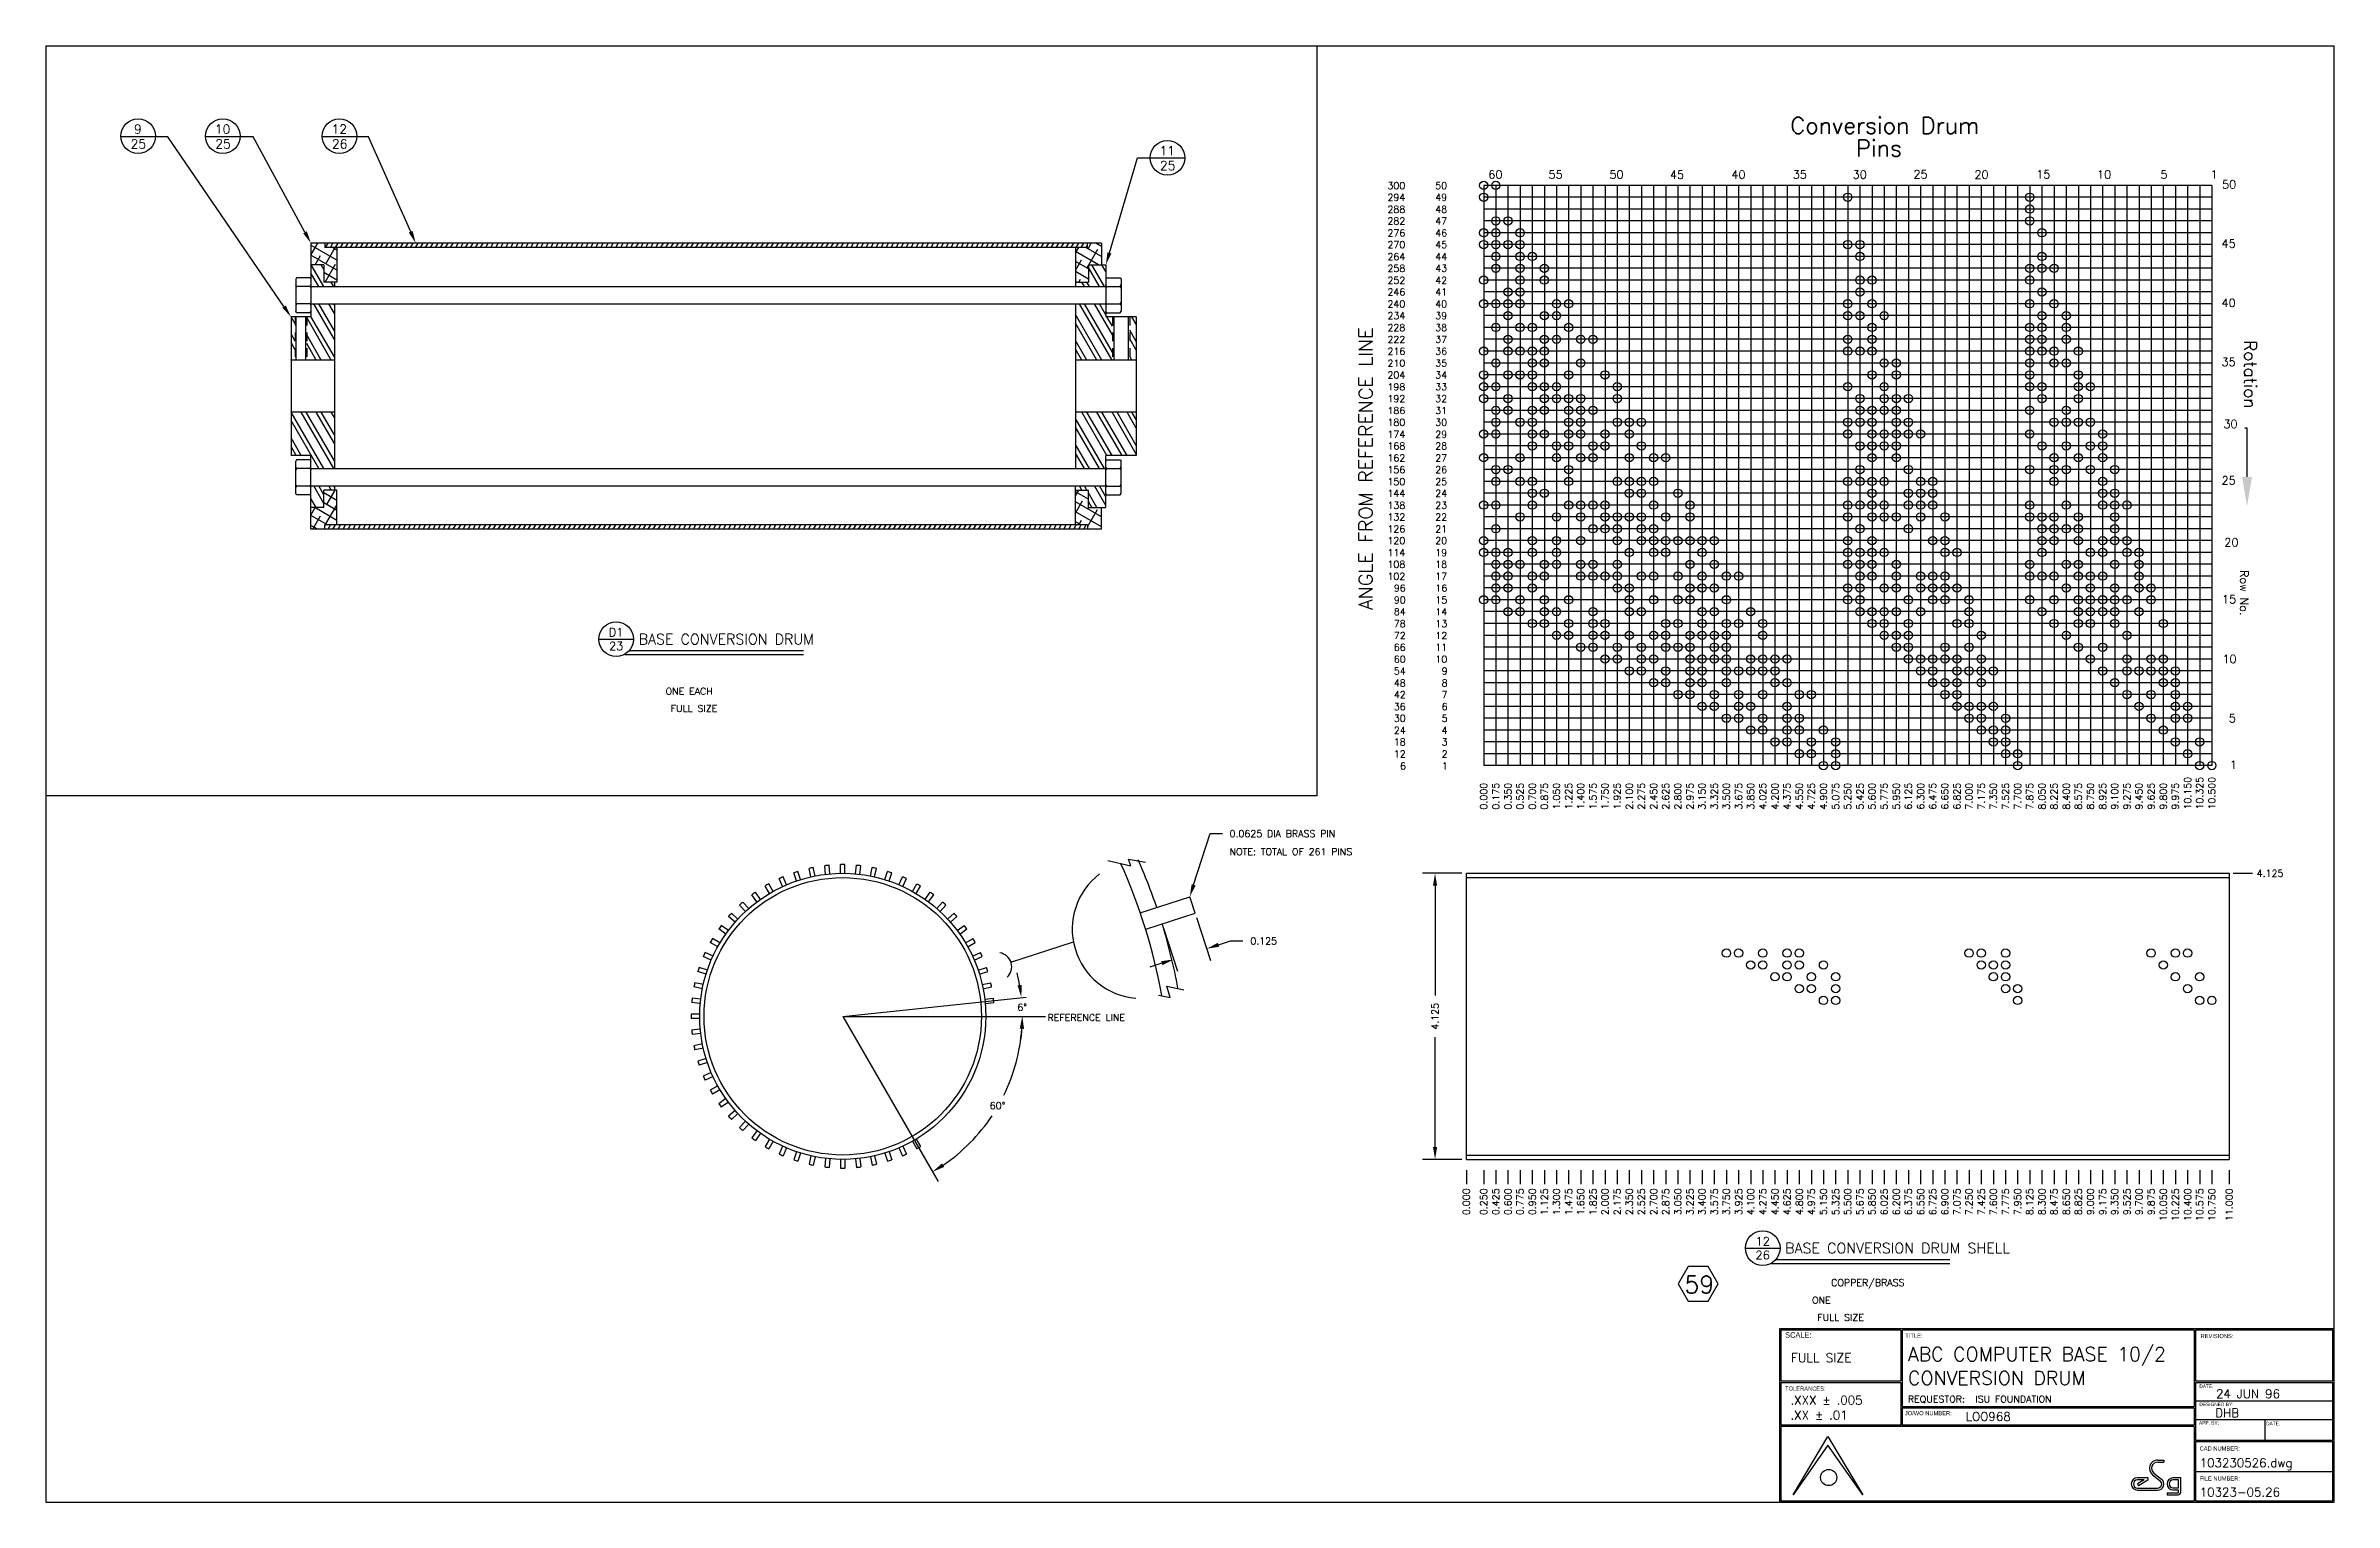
# Model space of a CAD drawing. Extents: x 0 to 33, y 0 to 21.
import ezdxf
from ezdxf.enums import TextEntityAlignment as Align

# ---------------------------------------------------------------- set-up
doc = ezdxf.new("R2010")
doc.units = 0
doc.header["$MEASUREMENT"] = 0
doc.linetypes.add('HIDDEN2', pattern=[0.1875, 0.125, -0.0625])
doc.layers.get('0').update_dxf_attribs({"linetype": 'CONTINUOUS'})
doc.layers.get('DEFPOINTS').update_dxf_attribs({"linetype": 'CONTINUOUS'})
for name, color, linetype in [('BORDER', 5, 'CONTINUOUS'), ('DIM', 1, 'CONTINUOUS'), ('HATCH', 2, 'CONTINUOUS'), ('HIDDEN2', 6, 'HIDDEN2'), ('OBJECT', 3, 'CONTINUOUS'), ('TEXT', 1, 'CONTINUOUS')]:
    doc.layers.add(name, color=color, linetype=linetype)
doc.styles.add('ROMANS', font='romans')
doc.styles.add('SIMPLEX', font='SIMPLEX')
doc.styles.add('TITLE', font='italic')
doc.dimstyles.get("Standard").update_dxf_attribs({"dimtxt": 0.1, "dimasz": 0.18, "dimexe": 0.18, "dimexo": 0.063, "dimgap": 0.1, "dimtad": 0, "dimtih": 1, "dimtoh": 1, "dimdec": 3, "dimzin": 0, "dimdsep": 46, "dimtxsty": 'SIMPLEX', "dimcen": 0.1, "dimclrd": 1, "dimclre": 1, "dimclrt": 1, "dimadec": 0, "dimazin": 0, "dimtfac": 0.8, "dimtdec": 3, "dimtofl": 0, "dimtmove": 2, "dimatfit": 3, "dimfxl": 1, "dimtolj": 1, "dimtzin": 0, "dimarcsym": 0})

msp = doc.modelspace()

# ---------------------------------------------------------------- texts
at = {"layer": 'DIM', "style": 'SIMPLEX'}
for s, height, p in [('Conversion Drum', 0.237127, (25.1582, 19.7326)), ('Pins', 0.23713, (26.106, 19.4054)), ('60', 0.11856, (20.8022, 19.0848)), ('55', 0.11856, (21.6705, 19.0843)), ('50', 0.11856, (22.548, 19.0843)), ('45', 0.11856, (23.4209, 19.0813)), ('40', 0.11856, (24.3071, 19.0834)), ('35', 0.11856, (25.1921, 19.0847)), ('30', 0.11856, (26.0559, 19.0832)), ('25', 0.11856, (26.9316, 19.0873)), ('20', 0.11856, (27.8132, 19.083)), ('15', 0.11856, (28.7037, 19.0869)), ('10', 0.11856, (29.58, 19.0848)), ('5', 0.1186, (30.4928, 19.0844)), ('1', 0.1186, (31.216, 19.0854)), ('50', 0.11856, (31.3822, 18.9418)), ('30', 0.11856, (31.4033, 15.4867)), ('20', 0.11856, (31.4151, 13.7815)), ('15', 0.11856, (31.3832, 12.9603)), ('10', 0.11856, (31.3884, 12.0997)), ('5', 0.1186, (31.48, 11.2448)), ('1', 0.1186, (31.4946, 10.5733)), ('4.125', 0.1, (31.8817, 9.0183))]:
    msp.add_text(s, height=height, dxfattribs=at).set_placement(p)
at = {"layer": 'DIM', "color": 144, "style": 'SIMPLEX'}
for s, p in [('45', (31.3758, 18.0881)), ('40', (31.3758, 17.2345)), ('35', (31.3758, 16.3808)), ('25', (31.3758, 14.6735))]:
    msp.add_text(s, height=0.11856, dxfattribs=at).set_placement(p)
at = {"layer": 'DIM', "style": 'SIMPLEX'}
for s, height, rotation, p in [('Rotation', 0.17785, 270, (31.7004, 16.754)), ('Row No.', 0.11856, 269.90974, (31.6439, 13.4415)), ('0.000', 0.1, 90, (20.785, 9.987)), ('0.175', 0.1, 90, (20.96, 9.987)), ('0.350', 0.1, 90, (21.135, 9.987)), ('0.525', 0.1, 90, (21.31, 9.987)), ('0.700', 0.1, 90, (21.485, 9.987)), ('0.875', 0.1, 90, (21.66, 9.987)), ('1.050', 0.1, 90, (21.835, 9.987)), ('1.225', 0.1, 90, (22.01, 9.987)), ('1.400', 0.1, 90, (22.185, 9.987)), ('1.575', 0.1, 90, (22.36, 9.987)), ('1.750', 0.1, 90, (22.535, 9.987)), ('1.925', 0.1, 90, (22.71, 9.987)), ('2.100', 0.1, 90, (22.885, 9.987)), ('2.275', 0.1, 90, (23.06, 9.987)), ('2.450', 0.1, 90, (23.235, 9.987)), ('2.625', 0.1, 90, (23.41, 9.987)), ('2.800', 0.1, 90, (23.585, 9.987)), ('2.975', 0.1, 90, (23.76, 9.987)), ('3.150', 0.1, 90, (23.935, 9.987)), ('3.325', 0.1, 90, (24.11, 9.987)), ('3.500', 0.1, 90, (24.285, 9.987)), ('3.675', 0.1, 90, (24.46, 9.987)), ('3.850', 0.1, 90, (24.635, 9.987)), ('4.025', 0.1, 90, (24.81, 9.987)), ('4.200', 0.1, 90, (24.985, 9.987)), ('4.375', 0.1, 90, (25.16, 9.987)), ('4.550', 0.1, 90, (25.335, 9.987)), ('4.725', 0.1, 90, (25.51, 9.987)), ('4.900', 0.1, 90, (25.685, 9.987)), ('5.075', 0.1, 90, (25.86, 9.987)), ('5.250', 0.1, 90, (26.035, 9.987)), ('5.425', 0.1, 90, (26.21, 9.987)), ('5.600', 0.1, 90, (26.385, 9.987)), ('5.775', 0.1, 90, (26.56, 9.987)), ('5.950', 0.1, 90, (26.735, 9.987)), ('6.125', 0.1, 90, (26.91, 9.987)), ('6.300', 0.1, 90, (27.085, 9.987)), ('6.475', 0.1, 90, (27.26, 9.987)), ('6.650', 0.1, 90, (27.435, 9.987)), ('6.825', 0.1, 90, (27.61, 9.987)), ('7.000', 0.1, 90, (27.785, 9.987)), ('7.175', 0.1, 90, (27.96, 9.987)), ('7.350', 0.1, 90, (28.135, 9.987)), ('7.525', 0.1, 90, (28.31, 9.987)), ('7.700', 0.1, 90, (28.485, 9.987)), ('7.875', 0.1, 90, (28.66, 9.987)), ('8.050', 0.1, 90, (28.835, 9.987)), ('8.225', 0.1, 90, (29.01, 9.987)), ('8.400', 0.1, 90, (29.185, 9.987)), ('8.575', 0.1, 90, (29.36, 9.987)), ('8.750', 0.1, 90, (29.535, 9.987)), ('8.925', 0.1, 90, (29.71, 9.987)), ('9.100', 0.1, 90, (29.885, 9.987)), ('9.275', 0.1, 90, (30.06, 9.987)), ('9.450', 0.1, 90, (30.235, 9.987)), ('9.625', 0.1, 90, (30.41, 9.987)), ('9.800', 0.1, 90, (30.585, 9.987)), ('9.975', 0.1, 90, (30.76, 9.987)), ('10.150', 0.1, 90, (30.935, 9.987)), ('10.325', 0.1, 90, (31.11, 9.987)), ('10.500', 0.1, 90, (31.285, 9.987))]:
    msp.add_text(s, height=height, rotation=rotation, dxfattribs=at).set_placement(p)
for s, p in [('0.000', (20.535, 4.5248)), ('0.250', (20.785, 4.5248)), ('0.425', (20.96, 4.5248)), ('0.600', (21.135, 4.5248)), ('0.775', (21.31, 4.5248)), ('0.950', (21.485, 4.5248)), ('1.125', (21.66, 4.5248)), ('1.300', (21.835, 4.5248)), ('1.475', (22.01, 4.5248)), ('1.650', (22.185, 4.5248)), ('1.825', (22.36, 4.5248)), ('2.000', (22.535, 4.5248)), ('2.175', (22.71, 4.5248)), ('2.350', (22.885, 4.5248)), ('2.525', (23.06, 4.5248)), ('2.700', (23.235, 4.5248)), ('2.875', (23.41, 4.5248)), ('3.050', (23.585, 4.5248)), ('3.225', (23.76, 4.5248)), ('3.400', (23.935, 4.5248)), ('3.575', (24.11, 4.5248)), ('3.750', (24.285, 4.5248)), ('3.925', (24.46, 4.5248)), ('4.100', (24.635, 4.5248)), ('4.275', (24.81, 4.5248)), ('4.450', (24.985, 4.5248)), ('4.625', (25.16, 4.5248)), ('4.800', (25.335, 4.5248)), ('4.975', (25.51, 4.5248)), ('5.150', (25.685, 4.5248)), ('5.325', (25.86, 4.5248)), ('5.500', (26.035, 4.5248)), ('5.675', (26.21, 4.5248)), ('5.850', (26.385, 4.5248)), ('6.025', (26.56, 4.5248)), ('6.200', (26.735, 4.5248)), ('6.375', (26.91, 4.5248)), ('6.550', (27.085, 4.5248)), ('6.725', (27.26, 4.5248)), ('6.900', (27.435, 4.5248)), ('7.075', (27.61, 4.5248)), ('7.250', (27.785, 4.5248)), ('7.425', (27.96, 4.5248)), ('7.600', (28.135, 4.5248)), ('7.775', (28.31, 4.5248)), ('7.950', (28.485, 4.5248)), ('8.125', (28.66, 4.5248)), ('8.300', (28.835, 4.5248)), ('8.475', (29.01, 4.5248)), ('8.650', (29.185, 4.5248)), ('8.825', (29.36, 4.5248)), ('9.000', (29.535, 4.5248)), ('9.175', (29.71, 4.5248)), ('9.350', (29.885, 4.5248)), ('9.525', (30.06, 4.5248)), ('9.700', (30.235, 4.5248)), ('9.875', (30.41, 4.5248)), ('10.050', (30.585, 4.5248)), ('10.225', (30.76, 4.5248)), ('10.400', (30.935, 4.5248)), ('10.575', (31.11, 4.5248)), ('10.750', (31.285, 4.5248)), ('11.000', (31.535, 4.5248))]:
    msp.add_text(s, height=0.1, rotation=90, dxfattribs=at).set_placement(p, align=Align.RIGHT)
at = {"layer": 'TEXT', "style": 'SIMPLEX'}
for s, p in [('9', (1.3278, 19.798)), ('10', (2.5494, 19.798)), ('12', (4.2316, 19.798)), ('25', (1.3345, 19.5843)), ('25', (2.5561, 19.5843)), ('26', (4.2383, 19.5843)), ('11', (16.1709, 19.4855)), ('25', (16.1776, 19.2718))]:
    msp.add_text(s, height=0.13, dxfattribs=at).set_placement(p, align=Align.MIDDLE)
for s, height, p in [('300', 0.1, (19.3478, 18.9347)), ('294', 0.1, (19.3478, 18.764)), ('50', 0.1, (20.0364, 18.9347)), ('49', 0.1, (20.0364, 18.764)), ('288', 0.1, (19.3478, 18.5932)), ('282', 0.1, (19.3478, 18.4225)), ('48', 0.1, (20.0364, 18.5932)), ('47', 0.1, (20.0364, 18.4225)), ('276', 0.1, (19.3478, 18.2518)), ('270', 0.1, (19.3478, 18.081)), ('46', 0.1, (20.0364, 18.2518)), ('45', 0.1, (20.0364, 18.081)), ('264', 0.1, (19.3478, 17.9103)), ('258', 0.1, (19.3478, 17.7396)), ('44', 0.1, (20.0364, 17.9103)), ('43', 0.1, (20.0364, 17.7396)), ('252', 0.1, (19.3478, 17.5689)), ('246', 0.1, (19.3478, 17.3981)), ('42', 0.1, (20.0364, 17.5689)), ('41', 0.1, (20.0364, 17.3981)), ('240', 0.1, (19.3478, 17.2274)), ('40', 0.1, (20.0364, 17.2274)), ('234', 0.1, (19.3478, 17.0567)), ('228', 0.1, (19.3478, 16.8859)), ('39', 0.1, (20.0364, 17.0567)), ('38', 0.1, (20.0364, 16.8859)), ('222', 0.1, (19.3478, 16.7152)), ('216', 0.1, (19.3478, 16.5445)), ('37', 0.1, (20.0364, 16.7152)), ('36', 0.1, (20.0364, 16.5445)), ('210', 0.1, (19.3478, 16.3737)), ('204', 0.1, (19.3478, 16.203)), ('35', 0.1, (20.0364, 16.3737)), ('34', 0.1, (20.0364, 16.203)), ('198', 0.1, (19.3478, 16.0323)), ('192', 0.1, (19.3478, 15.8615)), ('33', 0.1, (20.0364, 16.0323)), ('32', 0.1, (20.0364, 15.8615)), ('186', 0.1, (19.3478, 15.6908)), ('180', 0.1, (19.3478, 15.5201)), ('31', 0.1, (20.0364, 15.6908)), ('30', 0.1, (20.0364, 15.5201)), ('174', 0.1, (19.3478, 15.3493)), ('168', 0.1, (19.3478, 15.1786)), ('29', 0.1, (20.0364, 15.3493)), ('28', 0.1, (20.0364, 15.1786)), ('162', 0.1, (19.3478, 15.0079)), ('156', 0.1, (19.3478, 14.8371)), ('27', 0.1, (20.0364, 15.0079)), ('26', 0.1, (20.0364, 14.8371)), ('150', 0.1, (19.3478, 14.6664)), ('144', 0.1, (19.3478, 14.4957)), ('25', 0.1, (20.0364, 14.6664)), ('24', 0.1, (20.0364, 14.4957)), ('138', 0.1, (19.3478, 14.325)), ('132', 0.1, (19.3478, 14.1542)), ('23', 0.1, (20.0364, 14.325)), ('22', 0.1, (20.0364, 14.1542)), ('126', 0.1, (19.3478, 13.9835)), ('120', 0.1, (19.3478, 13.8128)), ('21', 0.1, (20.0364, 13.9835)), ('20', 0.1, (20.0364, 13.8128)), ('114', 0.1, (19.3478, 13.642)), ('108', 0.1, (19.3478, 13.4713)), ('19', 0.1, (20.0364, 13.642)), ('18', 0.1, (20.0364, 13.4713)), ('102', 0.1, (19.3478, 13.3006)), ('96', 0.1, (19.4395, 13.1298)), ('17', 0.1, (20.0364, 13.3006)), ('16', 0.1, (20.0378, 13.1298)), ('90', 0.1, (19.4395, 12.9591)), ('84', 0.1, (19.4395, 12.7884)), ('15', 0.1, (20.0378, 12.9591)), ('14', 0.1, (20.0378, 12.7884)), ('78', 0.1, (19.4395, 12.6176)), ('72', 0.1, (19.4395, 12.4469)), ('13', 0.1, (20.0378, 12.6176)), ('12', 0.1, (20.0378, 12.4469)), ('66', 0.1, (19.4395, 12.2762)), ('11', 0.1, (20.0378, 12.2762)), ('54', 0.1, (19.4395, 11.9347)), ('60', 0.1, (19.4395, 12.1054)), ('10', 0.1, (20.0378, 12.1054)), ('9', 0.1, (20.1281, 11.9347)), ('48', 0.1, (19.4395, 11.764)), ('42', 0.1, (19.4395, 11.5932)), ('8', 0.1, (20.1281, 11.764)), ('7', 0.1, (20.1281, 11.5932)), ('36', 0.1, (19.4395, 11.4225)), ('30', 0.1, (19.4395, 11.2518)), ('5', 0.1, (20.1281, 11.2518)), ('6', 0.1, (20.1281, 11.4225)), ('24', 0.1, (19.4395, 11.0811)), ('18', 0.1, (19.4395, 10.9103)), ('4', 0.1, (20.1281, 11.0811)), ('3', 0.1, (20.1281, 10.9103)), ('12', 0.1, (19.4395, 10.7396)), ('6', 0.1, (19.5284, 10.5666)), ('2', 0.1, (20.1281, 10.7396)), ('1', 0.1, (20.1327, 10.5666)), ('REFERENCE LINE', 0.1, (14.4458, 6.9389)), ('59', 0.25, (23.6299, 3.0141))]:
    msp.add_text(s, height=height, dxfattribs=at).set_placement(p)
msp.add_text('ANGLE FROM REFERENCE LINE', height=0.2, rotation=90, dxfattribs=at).set_placement((19.1336, 12.8669))
at = {"layer": 'TEXT', "color": 1, "style": 'SIMPLEX'}
for s, p in [('0.0625 DIA BRASS PIN', (17.0701, 9.6401)), ('NOTE: TOTAL OF 261 PINS', (17.0701, 9.3782))]:
    msp.add_text(s, height=0.1, dxfattribs=at).set_placement(p, align=Align.MIDDLE_LEFT)

# ---------------------------------------------------------------- blocks, each defined once
blk = doc.blocks.new('T-BLK')
for p, q in [((-7.8, 0.106), (-7.3, 0.949)), ((-7.3, 0.824), (-7.8, 0.106)), ((-7.3, 0.949), (-6.8, 0.106)), ((-6.8, 0.106), (-7.3, 0.824)), ((-2.689, 0.351), (-2.838, 0.351)), ((-2.689, 0.351), (-2.689, 0.316)), ((-2.621, 0.397), (-2.511, 0.308)), ((-2.603, 0.42), (-2.492, 0.332)), ((-2.547, 0.608), (-2.459, 0.608)), ((-2.547, 0.578), (-2.459, 0.578)), ((-2.459, 0.608), (-2.459, 0.578)), ((-2.214, 0.351), (-2.325, 0.351)), ((-2.214, 0.144), (-2.214, 0.351)), ((-2.739, 0.321), (-2.838, 0.321)), ((-2.739, 0.321), (-2.838, 0.263)), ((-2.838, 0.263), (-2.822, 0.237)), ((-2.838, 0.204), (-2.547, 0.204)), ((-2.838, 0.174), (-2.547, 0.174)), ((-2.689, 0.316), (-2.822, 0.237)), ((-2.411, 0.136), (-2.411, 0.106)), ((-2.411, 0.136), (-2.252, 0.136)), ((-2.411, 0.106), (-2.252, 0.106)), ((-2.244, 0.321), (-2.325, 0.321)), ((-2.325, 0.209), (-2.244, 0.209)), ((-2.325, 0.179), (-2.244, 0.179)), ((-2.244, 0.209), (-2.244, 0.321)), ((-2.244, 0.144), (-2.244, 0.179))]:
    blk.add_line(p, q)
blk.add_circle((-7.29, 0.356), 0.117)
for centre, radius, start, end in [((-2.838, 0.263), 0.0887, 90, 270), ((-2.547, 0.49), 0.119, 90, 231.3801), ((-2.547, 0.49), 0.0887, 90, 231.3801), ((-2.547, 0.263), 0.0887, 270, 51.3801), ((-2.325, 0.265), 0.086, 90, 270), ((-2.838, 0.263), 0.0587, 90, 270), ((-2.547, 0.263), 0.0587, 270, 51.3801), ((-2.325, 0.265), 0.056, 90, 270), ((-2.252, 0.144), 0.00793, 270, 0), ((-2.252, 0.144), 0.0379, 270, 0)]:
    blk.add_arc(centre, radius, start, end)
at = {"layer": 'BORDER'}
for p, q in [((-6.251, 2.48), (-6.251, 1.748)), ((-6.231, 2.48), (-6.231, 1.381)), ((-2.021, 2.48), (-2.021, 1.381)), ((-2.001, 2.48), (-2.001, 1.748)), ((-7.98, 1.748), (-6.251, 1.748)), ((-7.98, 1.728), (-6.251, 1.728)), ((-6.251, 1.728), (-6.251, 1.111)), ((-2.001, 1.748), (-0.02, 1.748)), ((-2.001, 1.728), (-0.02, 1.728)), ((-2.001, 1.728), (-2.001, 0.897)), ((-6.231, 1.381), (-2.021, 1.381)), ((-6.231, 1.361), (-2.021, 1.361)), ((-6.231, 1.361), (-6.231, 1.111)), ((-2.021, 1.361), (-2.021, 1.111)), ((-6.251, 1.111), (-7.98, 1.111)), ((-2.021, 1.091), (-7.98, 1.091)), ((-2.021, 1.111), (-6.231, 1.111)), ((-2.021, 1.091), (-2.021, 0.02)), ((-2.001, 0.897), (-0.02, 0.897)), ((-2.001, 0.877), (-0.02, 0.877)), ((-2.001, 0.877), (-2.001, 0.02))]:
    blk.add_line(p, q, dxfattribs=at)
for points in [[(0, 0), (0, 2.5), (-8, 2.5), (-8, 0), (0, 0)], [(-6.251, 2.48), (-7.98, 2.48), (-7.98, 1.748)], [(-2.021, 2.48), (-6.231, 2.48)], [(-0.02, 1.748), (-0.02, 2.48), (-2.001, 2.48)], [(-7.98, 1.728), (-7.98, 1.111)], [(-0.02, 0.897), (-0.02, 1.728)], [(-7.98, 1.091), (-7.98, 0.02), (-2.021, 0.02)], [(-0.02, 0.02), (-0.02, 0.877)], [(-2.001, 0.02), (-0.02, 0.02)]]:
    blk.add_lwpolyline(points, dxfattribs=at)
at = {"layer": 'TEXT', "color": 2}
for p, q in [((-0.02, 1.456), (-2.001, 1.456)), ((-2.001, 1.191), (-0.02, 1.191)), ((-1.001, 1.191), (-1.001, 0.897)), ((-2.001, 0.444), (-0.02, 0.444))]:
    blk.add_line(p, q, dxfattribs=at)
at = {"style": 'SIMPLEX'}
for s, height, p in [('.XXX %%P .005', 0.125, (-7.841, 1.408)), ('REQUESTOR:', 0.1, (-6.148, 1.436)), ('.XX %%P .01', 0.125, (-7.841, 1.194))]:
    blk.add_text(s, height=height, dxfattribs=at).set_placement(p)
for tag, p, height in [('DWG_:_ACT', (-7.836, 2.018), 0.13), ('FLINE_TITLE', (-6.147, 2.034), 0.2), ('SLINE_TITLE', (-6.147, 1.69), 0.2), ('REQUESTOR', (-5.176, 1.436), 0.1), ('DESN', (-1.715, 1.225), 0.125), ('DATE', (-1.704, 1.501), 0.125), ('J.O.N.', (-5.314, 1.174), 0.125), ('CAD_NUMBER', (-1.94, 0.505), 0.125), ('FILE_NUMBER', (-1.94, 0.084), 0.125)]:
    blk.add_attdef(tag, p, '', height=height, dxfattribs=at)
at = {"color": 7, "style": 'TITLE', "flags": 2}
for tag, p, height in [('TOP_LINE_LOGO', (-6.698, 0.767), 0.17), ('BOTTOM_LINE_LOGO', (-6.693, 0.147), 0.125)]:
    blk.add_attdef(tag, p, '', height=height, dxfattribs=at)
at = {"style": 'SIMPLEX', "flags": 2}
for tag, p, height in [('SECOND_LOGO_LINE', (-6.692, 0.384), 0.085), ('FIRST_LOGO_LINE', (-6.691, 0.542), 0.1)]:
    blk.add_attdef(tag, p, '', height=height, dxfattribs=at)
at = {"layer": 'TEXT'}
for s, height, p in [('SCALE:', 0.08, (-7.918, 2.372)), ('TITLE:', 0.06, (-6.186, 2.371)), ('REVISIONS:', 0.06, (-1.928, 2.366)), ('TOLERANCES:', 0.06, (-7.919, 1.609)), ('DATE:', 0.05, (-1.945, 1.648)), ('DESIGNED BY:', 0.05, (-1.945, 1.386)), ('JO/WO NUMBER:', 0.06, (-6.192, 1.254)), ('APP. BY:', 0.05, (-1.95, 1.12)), ('DATE:', 0.05, (-0.982, 1.11)), ('CAD NUMBER:', 0.06, (-1.941, 0.745)), ('FILE NUMBER:', 0.06, (-1.94, 0.312))]:
    blk.add_text(s, height=height, dxfattribs=at).set_placement(p)
blk = doc.blocks.new('*D5')
at = {"color": 1, "linetype": 'ByBlock', "transparency": 16777216}
for p, q in [((12.637, 9.068), (12.069, 9.068)), ((12.249, 8.888), (12.249, 7.306)), ((12.249, 5.123), (12.249, 6.706)), ((12.637, 4.943), (12.069, 4.943))]:
    blk.add_line(p, q, dxfattribs=at)
for points in [[(12.219, 8.888), (12.279, 8.888), (12.249, 9.068)], [(12.219, 5.123), (12.279, 5.123), (12.249, 4.943)]]:
    blk.add_solid(points, dxfattribs=at)
at = {"layer": 'DEFPOINTS', "color": 0, "linetype": 'ByBlock', "transparency": 16777216}
for p in [(12.249, 9.068), (12.7, 9.068), (12.7, 4.943)]:
    blk.add_point(p, dxfattribs=at)
at = {"color": 1, "linetype": 'ByBlock', "transparency": 16777216, "style": 'SIMPLEX'}
blk.add_text('4.125', height=0.1, rotation=90, dxfattribs=at).set_placement((12.249, 7.006), align=Align.MIDDLE_CENTER)
blk = doc.blocks.new('*D3')
at = {"color": 1, "linetype": 'ByBlock', "transparency": 16777216}
for start, end in [(333.9574, 356.0147), (303.9853, 326.2932)]:
    blk.add_arc((3.708, 7.006), 2.588, start, end, dxfattribs=at)
for points in [[(6.26, 6.827), (6.32, 6.825), (6.296, 7.006)], [(5.171, 4.834), (5.139, 4.885), (5.002, 4.764)]]:
    blk.add_solid(points, dxfattribs=at)
at = {"layer": 'DEFPOINTS', "color": 0, "linetype": 'ByBlock', "transparency": 16777216}
for p in [(3.708, 7.006), (3.708, 7.006), (6.631, 7.006), (5.954, 5.719), (5.708, 3.542)]:
    blk.add_point(p, dxfattribs=at)
at = {"color": 1, "linetype": 'ByBlock', "transparency": 16777216, "style": 'SIMPLEX'}
blk.add_text('60%%d', height=0.1, dxfattribs=at).set_placement((5.94, 5.719), align=Align.MIDDLE_CENTER)
blk = doc.blocks.new('*D2')
at = {"color": 1, "linetype": 'ByBlock', "transparency": 16777216}
for start, end in [(9.9831, 13.9662), (352.0338, 356.0169)]:
    blk.add_arc((3.708, 7.006), 2.59, start, end, dxfattribs=at)
for points in [[(6.288, 7.459), (6.229, 7.451), (6.284, 7.277)], [(6.262, 6.827), (6.322, 6.825), (6.298, 7.006)]]:
    blk.add_solid(points, dxfattribs=at)
at = {"layer": 'DEFPOINTS', "color": 0, "linetype": 'ByBlock', "transparency": 16777216}
for p in [(6.352, 7.284), (3.708, 7.006), (3.708, 7.006), (6.295, 7.137), (6.631, 7.006)]:
    blk.add_point(p, dxfattribs=at)
at = {"color": 1, "linetype": 'ByBlock', "transparency": 16777216, "style": 'SIMPLEX'}
blk.add_text('6%%d', height=0.1, dxfattribs=at).set_placement((6.295, 7.137), align=Align.MIDDLE_CENTER)
blk = doc.blocks.new('*D4')
at = {"color": 1, "linetype": 'ByBlock', "transparency": 16777216}
for p, q in [((8.334, 8.278), (8.536, 7.656)), ((8.809, 8.433), (9.012, 7.81)), ((9.127, 8.037), (9.298, 8.093)), ((9.298, 8.093), (9.478, 8.093)), ((8.309, 7.771), (8.138, 7.716))]:
    blk.add_line(p, q, dxfattribs=at)
for points in [[(9.118, 8.066), (9.136, 8.009), (8.956, 7.981)], [(8.3, 7.8), (8.318, 7.743), (8.48, 7.827)]]:
    blk.add_solid(points, dxfattribs=at)
at = {"layer": 'DEFPOINTS', "color": 0, "linetype": 'ByBlock', "transparency": 16777216}
for p in [(8.314, 8.338), (8.79, 8.493), (8.956, 7.981)]:
    blk.add_point(p, dxfattribs=at)
at = {"color": 1, "linetype": 'ByBlock', "transparency": 16777216, "style": 'SIMPLEX'}
blk.add_text('0.125', height=0.1, dxfattribs=at).set_placement((9.778, 8.093), align=Align.MIDDLE_CENTER)
blk = doc.blocks.new('P-TITLE')
at = {"layer": 'OBJECT'}
for p, q in [((-1.562, -0.638), (-1.062, -0.638)), ((1.387, -0.862), (-1.188, -0.862)), ((-1.113, -0.8), (1.387, -0.8))]:
    blk.add_line(p, q, dxfattribs=at)
blk.add_circle((-1.312, -0.638), 0.25, dxfattribs=at)
at = {"layer": 'OBJECT', "style": 'ROMANS'}
for tag, p in [('NO.', (-1.312, -0.538)), ('PAGE', (-1.312, -0.738))]:
    blk.add_attdef(tag, text='', height=0.12, dxfattribs=at).set_placement(p, align=Align.MIDDLE)
for tag, p, height in [('DESCRIPTION', (-0.988, -0.712), 0.15), ('#_REQUIRED', (-0.6, -1.438), 0.1), ('MATERIAL', (-0.325, -1.188), 0.1), ('SCALE', (-0.525, -1.688), 0.1)]:
    blk.add_attdef(tag, p, '', height=height, dxfattribs=at)
at = {"layer": 'OBJECT', "style": 'ROMANS', "flags": 2}
for tag, p in [('MATERIAL:', (-1.163, -1.188)), ('SCALE:', (-1.163, -1.688)), ('REQD:', (-1.163, -1.438))]:
    blk.add_attdef(tag, p, '', height=0.1, dxfattribs=at)
blk = doc.blocks.new('*X9')
at = {"color": 0}
for p, q in [((9.564, 7.815), (9.62, 7.912)), ((9.584, 7.599), (9.764, 7.912)), ((9.656, 7.599), (9.814, 7.873)), ((9.8, 7.599), (9.836, 7.662)), ((9.872, 7.599), (9.908, 7.662)), ((20.698, 7.599), (20.734, 7.662)), ((20.839, 7.844), (20.878, 7.912)), ((20.842, 7.599), (21.022, 7.912)), ((20.914, 7.599), (21.027, 7.794)), ((9.47, 6.653), (9.872, 7.349)), ((9.47, 6.903), (9.728, 7.349)), ((9.475, 6.537), (9.945, 7.349)), ((9.564, 7.19), (9.656, 7.349)), ((20.689, 7.334), (20.698, 7.349)), ((20.689, 6.959), (20.914, 7.349)), ((20.689, 7.209), (20.77, 7.349)), ((20.689, 6.834), (20.986, 7.349)), ((9.127, 7.058), (9.187, 7.162)), ((9.127, 6.808), (9.22, 6.97)), ((9.47, 7.028), (9.548, 7.162)), ((9.62, 6.537), (10.002, 7.198)), ((9.692, 6.537), (10.002, 7.073)), ((20.689, 6.584), (21.027, 7.169)), ((20.734, 6.537), (21.088, 7.151)), ((21.252, 7.06), (21.311, 7.162)), ((9.127, 6.683), (9.22, 6.845)), ((9.836, 6.537), (10.002, 6.823)), ((9.908, 6.537), (10.002, 6.698)), ((20.878, 6.537), (21.088, 6.901)), ((20.95, 6.537), (21.088, 6.776)), ((21.252, 6.81), (21.314, 6.917)), ((21.252, 6.685), (21.314, 6.792)), ((9.187, 6.537), (9.22, 6.595)), ((21.311, 6.537), (21.314, 6.542)), ((9.127, 5.308), (9.403, 5.787)), ((9.127, 5.683), (9.187, 5.787)), ((9.127, 5.183), (9.475, 5.787)), ((9.127, 5.558), (9.259, 5.787)), ((9.259, 5.162), (9.62, 5.787)), ((9.331, 5.162), (9.692, 5.787)), ((9.475, 5.162), (9.836, 5.787)), ((9.548, 5.162), (9.908, 5.787)), ((9.584, 4.974), (10.002, 5.698)), ((20.689, 5.459), (20.878, 5.787)), ((20.689, 5.084), (21.095, 5.787)), ((20.689, 5.709), (20.734, 5.787)), ((20.689, 5.334), (20.95, 5.787)), ((20.698, 4.974), (21.167, 5.787)), ((20.842, 4.974), (21.311, 5.787)), ((20.914, 4.974), (21.314, 5.667)), ((9.656, 4.974), (10.002, 5.573)), ((9.8, 4.974), (10.002, 5.323)), ((21.167, 5.162), (21.314, 5.417)), ((21.239, 5.162), (21.314, 5.292)), ((9.872, 4.974), (10.002, 5.198)), ((9.564, 4.565), (9.656, 4.724)), ((9.564, 4.44), (9.728, 4.724)), ((9.692, 4.412), (9.814, 4.623)), ((9.836, 4.662), (9.872, 4.724)), ((9.908, 4.662), (9.945, 4.724)), ((20.689, 4.709), (20.698, 4.724)), ((20.734, 4.662), (20.77, 4.724)), ((20.839, 4.594), (20.914, 4.724)), ((20.839, 4.469), (20.986, 4.724)), ((9.764, 4.412), (9.814, 4.498)), ((20.95, 4.412), (21.027, 4.544)), ((21.022, 4.412), (21.027, 4.419))]:
    blk.add_line(p, q, dxfattribs=at)
blk = doc.blocks.new('*X6')
at = {"color": 0}
for p, q in [((44.694, 12.462), (44.674, 12.498)), ((44.766, 12.462), (44.73, 12.525)), ((44.839, 12.462), (44.802, 12.525)), ((44.911, 12.462), (44.875, 12.525)), ((44.983, 12.462), (44.947, 12.525)), ((45.055, 12.462), (45.019, 12.525)), ((45.127, 12.462), (45.091, 12.525)), ((45.199, 12.462), (45.163, 12.525)), ((45.272, 12.462), (45.235, 12.525)), ((45.344, 12.462), (45.308, 12.525)), ((45.416, 12.462), (45.38, 12.525)), ((45.488, 12.462), (45.452, 12.525)), ((45.56, 12.462), (45.524, 12.525)), ((45.632, 12.462), (45.596, 12.525)), ((45.705, 12.462), (45.669, 12.525)), ((45.777, 12.462), (45.741, 12.525)), ((45.849, 12.462), (45.813, 12.525)), ((45.921, 12.462), (45.885, 12.525)), ((45.993, 12.462), (45.957, 12.525)), ((46.065, 12.462), (46.029, 12.525)), ((46.138, 12.462), (46.102, 12.525)), ((46.21, 12.462), (46.174, 12.525)), ((46.282, 12.462), (46.246, 12.525)), ((46.354, 12.462), (46.318, 12.525)), ((46.426, 12.462), (46.39, 12.525)), ((46.498, 12.462), (46.462, 12.525)), ((46.571, 12.462), (46.535, 12.525)), ((46.643, 12.462), (46.607, 12.525)), ((46.715, 12.462), (46.679, 12.525)), ((46.787, 12.462), (46.751, 12.525)), ((46.859, 12.462), (46.823, 12.525)), ((46.931, 12.462), (46.895, 12.525)), ((47.004, 12.462), (46.968, 12.525)), ((47.076, 12.462), (47.04, 12.525)), ((47.148, 12.462), (47.112, 12.525)), ((47.22, 12.462), (47.184, 12.525)), ((47.292, 12.462), (47.256, 12.525)), ((47.364, 12.462), (47.328, 12.525)), ((47.437, 12.462), (47.401, 12.525)), ((47.509, 12.462), (47.473, 12.525)), ((47.581, 12.462), (47.545, 12.525)), ((47.653, 12.462), (47.617, 12.525)), ((47.725, 12.462), (47.689, 12.525)), ((47.797, 12.462), (47.761, 12.525)), ((47.87, 12.462), (47.834, 12.525)), ((47.942, 12.462), (47.906, 12.525)), ((48.014, 12.462), (47.978, 12.525)), ((48.086, 12.462), (48.05, 12.525)), ((48.158, 12.462), (48.122, 12.525)), ((48.231, 12.462), (48.194, 12.525)), ((48.303, 12.462), (48.267, 12.525)), ((48.375, 12.462), (48.339, 12.525)), ((48.447, 12.462), (48.411, 12.525)), ((48.519, 12.462), (48.483, 12.525)), ((48.591, 12.462), (48.555, 12.525)), ((48.664, 12.462), (48.627, 12.525)), ((48.736, 12.462), (48.7, 12.525)), ((48.808, 12.462), (48.772, 12.525)), ((48.88, 12.462), (48.844, 12.525)), ((48.952, 12.462), (48.916, 12.525)), ((49.024, 12.462), (48.988, 12.525)), ((49.097, 12.462), (49.06, 12.525)), ((49.169, 12.462), (49.133, 12.525)), ((49.241, 12.462), (49.205, 12.525)), ((49.313, 12.462), (49.277, 12.525)), ((49.385, 12.462), (49.349, 12.525)), ((49.457, 12.462), (49.421, 12.525)), ((49.53, 12.462), (49.493, 12.525)), ((49.602, 12.462), (49.566, 12.525)), ((49.674, 12.462), (49.638, 12.525)), ((49.746, 12.462), (49.71, 12.525)), ((49.818, 12.462), (49.782, 12.525)), ((49.89, 12.462), (49.854, 12.525)), ((49.963, 12.462), (49.926, 12.525)), ((50.035, 12.462), (49.999, 12.525)), ((50.107, 12.462), (50.071, 12.525)), ((50.179, 12.462), (50.143, 12.525)), ((50.251, 12.462), (50.215, 12.525)), ((50.323, 12.462), (50.287, 12.525)), ((50.396, 12.462), (50.359, 12.525)), ((50.468, 12.462), (50.432, 12.525)), ((50.54, 12.462), (50.504, 12.525)), ((50.612, 12.462), (50.576, 12.525)), ((50.684, 12.462), (50.648, 12.525)), ((50.756, 12.462), (50.72, 12.525)), ((50.829, 12.462), (50.792, 12.525)), ((50.901, 12.462), (50.865, 12.525)), ((50.973, 12.462), (50.937, 12.525)), ((51.045, 12.462), (51.009, 12.525)), ((51.117, 12.462), (51.081, 12.525)), ((51.189, 12.462), (51.153, 12.525)), ((51.262, 12.462), (51.226, 12.525)), ((51.334, 12.462), (51.298, 12.525)), ((51.406, 12.462), (51.37, 12.525)), ((51.478, 12.462), (51.442, 12.525)), ((51.55, 12.462), (51.514, 12.525)), ((51.622, 12.462), (51.586, 12.525)), ((51.695, 12.462), (51.659, 12.525)), ((51.767, 12.462), (51.731, 12.525)), ((51.839, 12.462), (51.803, 12.525)), ((51.911, 12.462), (51.875, 12.525)), ((51.983, 12.462), (51.947, 12.525)), ((52.055, 12.462), (52.019, 12.525)), ((52.128, 12.462), (52.092, 12.525)), ((52.2, 12.462), (52.164, 12.525)), ((52.272, 12.462), (52.236, 12.525)), ((52.344, 12.462), (52.308, 12.525)), ((52.416, 12.462), (52.38, 12.525)), ((52.488, 12.462), (52.452, 12.525)), ((52.561, 12.462), (52.525, 12.525)), ((52.633, 12.462), (52.597, 12.525)), ((52.705, 12.462), (52.669, 12.525)), ((52.777, 12.462), (52.741, 12.525)), ((52.849, 12.462), (52.813, 12.525)), ((52.921, 12.462), (52.885, 12.525)), ((52.994, 12.462), (52.958, 12.525)), ((53.066, 12.462), (53.03, 12.525)), ((53.138, 12.462), (53.102, 12.525)), ((53.21, 12.462), (53.174, 12.525)), ((53.282, 12.462), (53.246, 12.525)), ((53.354, 12.462), (53.318, 12.525)), ((53.427, 12.462), (53.391, 12.525)), ((53.499, 12.462), (53.463, 12.525)), ((53.571, 12.462), (53.535, 12.525)), ((53.643, 12.462), (53.607, 12.525)), ((53.715, 12.462), (53.679, 12.525)), ((53.787, 12.462), (53.751, 12.525)), ((53.86, 12.462), (53.824, 12.525)), ((53.932, 12.462), (53.896, 12.525)), ((54.004, 12.462), (53.968, 12.525)), ((54.076, 12.462), (54.04, 12.525)), ((54.148, 12.462), (54.112, 12.525)), ((54.221, 12.462), (54.184, 12.525)), ((54.293, 12.462), (54.257, 12.525)), ((54.365, 12.462), (54.329, 12.525)), ((54.437, 12.462), (54.401, 12.525)), ((54.509, 12.462), (54.473, 12.525)), ((54.581, 12.462), (54.545, 12.525)), ((54.654, 12.462), (54.617, 12.525)), ((54.726, 12.462), (54.69, 12.525)), ((54.798, 12.462), (54.762, 12.525)), ((54.87, 12.462), (54.834, 12.525)), ((54.942, 12.462), (54.906, 12.525)), ((55.014, 12.462), (54.978, 12.525)), ((55.087, 12.462), (55.05, 12.525)), ((55.159, 12.462), (55.123, 12.525)), ((55.231, 12.462), (55.195, 12.525)), ((55.303, 12.462), (55.267, 12.525)), ((55.375, 12.462), (55.339, 12.525)), ((55.447, 12.462), (55.411, 12.525)), ((55.52, 12.462), (55.483, 12.525)), ((55.592, 12.462), (55.556, 12.525)), ((55.664, 12.462), (55.628, 12.525)), ((44.73, 8.4), (44.694, 8.462)), ((44.802, 8.4), (44.766, 8.462)), ((44.875, 8.4), (44.839, 8.462)), ((44.947, 8.4), (44.911, 8.462)), ((45.019, 8.4), (44.983, 8.462)), ((45.091, 8.4), (45.055, 8.462)), ((45.163, 8.4), (45.127, 8.462)), ((45.235, 8.4), (45.199, 8.462)), ((45.308, 8.4), (45.272, 8.462)), ((45.38, 8.4), (45.344, 8.462)), ((45.452, 8.4), (45.416, 8.462)), ((45.524, 8.4), (45.488, 8.462)), ((45.596, 8.4), (45.56, 8.462)), ((45.669, 8.4), (45.632, 8.462)), ((45.741, 8.4), (45.705, 8.462)), ((45.813, 8.4), (45.777, 8.462)), ((45.885, 8.4), (45.849, 8.462)), ((45.957, 8.4), (45.921, 8.462)), ((46.029, 8.4), (45.993, 8.462)), ((46.102, 8.4), (46.065, 8.462)), ((46.174, 8.4), (46.138, 8.462)), ((46.246, 8.4), (46.21, 8.462)), ((46.318, 8.4), (46.282, 8.462)), ((46.39, 8.4), (46.354, 8.462)), ((46.462, 8.4), (46.426, 8.462)), ((46.535, 8.4), (46.498, 8.462)), ((46.607, 8.4), (46.571, 8.462)), ((46.679, 8.4), (46.643, 8.462)), ((46.751, 8.4), (46.715, 8.462)), ((46.823, 8.4), (46.787, 8.462)), ((46.895, 8.4), (46.859, 8.462)), ((46.968, 8.4), (46.931, 8.462)), ((47.04, 8.4), (47.004, 8.462)), ((47.112, 8.4), (47.076, 8.462)), ((47.184, 8.4), (47.148, 8.462)), ((47.256, 8.4), (47.22, 8.462)), ((47.328, 8.4), (47.292, 8.462)), ((47.401, 8.4), (47.364, 8.462)), ((47.473, 8.4), (47.437, 8.462)), ((47.545, 8.4), (47.509, 8.462)), ((47.617, 8.4), (47.581, 8.462)), ((47.689, 8.4), (47.653, 8.462)), ((47.761, 8.4), (47.725, 8.462)), ((47.834, 8.4), (47.797, 8.462)), ((47.906, 8.4), (47.87, 8.462)), ((47.978, 8.4), (47.942, 8.462)), ((48.05, 8.4), (48.014, 8.462)), ((48.122, 8.4), (48.086, 8.462)), ((48.194, 8.4), (48.158, 8.462)), ((48.267, 8.4), (48.231, 8.462)), ((48.339, 8.4), (48.303, 8.462)), ((48.411, 8.4), (48.375, 8.462)), ((48.483, 8.4), (48.447, 8.462)), ((48.555, 8.4), (48.519, 8.462)), ((48.627, 8.4), (48.591, 8.462)), ((48.7, 8.4), (48.664, 8.462)), ((48.772, 8.4), (48.736, 8.462)), ((48.844, 8.4), (48.808, 8.462)), ((48.916, 8.4), (48.88, 8.462)), ((48.988, 8.4), (48.952, 8.462)), ((49.06, 8.4), (49.024, 8.462)), ((49.133, 8.4), (49.097, 8.462)), ((49.205, 8.4), (49.169, 8.462)), ((49.277, 8.4), (49.241, 8.462)), ((49.349, 8.4), (49.313, 8.462)), ((49.421, 8.4), (49.385, 8.462)), ((49.493, 8.4), (49.457, 8.462)), ((49.566, 8.4), (49.53, 8.462)), ((49.638, 8.4), (49.602, 8.462)), ((49.71, 8.4), (49.674, 8.462)), ((49.782, 8.4), (49.746, 8.462)), ((49.854, 8.4), (49.818, 8.462)), ((49.926, 8.4), (49.89, 8.462)), ((49.999, 8.4), (49.963, 8.462)), ((50.071, 8.4), (50.035, 8.462)), ((50.143, 8.4), (50.107, 8.462)), ((50.215, 8.4), (50.179, 8.462)), ((50.287, 8.4), (50.251, 8.462)), ((50.359, 8.4), (50.323, 8.462)), ((50.432, 8.4), (50.396, 8.462)), ((50.504, 8.4), (50.468, 8.462)), ((50.576, 8.4), (50.54, 8.462)), ((50.648, 8.4), (50.612, 8.462)), ((50.72, 8.4), (50.684, 8.462)), ((50.792, 8.4), (50.756, 8.462)), ((50.865, 8.4), (50.829, 8.462)), ((50.937, 8.4), (50.901, 8.462)), ((51.009, 8.4), (50.973, 8.462)), ((51.081, 8.4), (51.045, 8.462)), ((51.153, 8.4), (51.117, 8.462)), ((51.226, 8.4), (51.189, 8.462)), ((51.298, 8.4), (51.262, 8.462)), ((51.37, 8.4), (51.334, 8.462)), ((51.442, 8.4), (51.406, 8.462)), ((51.514, 8.4), (51.478, 8.462)), ((51.586, 8.4), (51.55, 8.462)), ((51.659, 8.4), (51.622, 8.462)), ((51.731, 8.4), (51.695, 8.462)), ((51.803, 8.4), (51.767, 8.462)), ((51.875, 8.4), (51.839, 8.462)), ((51.947, 8.4), (51.911, 8.462)), ((52.019, 8.4), (51.983, 8.462)), ((52.092, 8.4), (52.055, 8.462)), ((52.164, 8.4), (52.128, 8.462)), ((52.236, 8.4), (52.2, 8.462)), ((52.308, 8.4), (52.272, 8.462)), ((52.38, 8.4), (52.344, 8.462)), ((52.452, 8.4), (52.416, 8.462)), ((52.525, 8.4), (52.488, 8.462)), ((52.597, 8.4), (52.561, 8.462)), ((52.669, 8.4), (52.633, 8.462)), ((52.741, 8.4), (52.705, 8.462)), ((52.813, 8.4), (52.777, 8.462)), ((52.885, 8.4), (52.849, 8.462)), ((52.958, 8.4), (52.921, 8.462)), ((53.03, 8.4), (52.994, 8.462)), ((53.102, 8.4), (53.066, 8.462)), ((53.174, 8.4), (53.138, 8.462)), ((53.246, 8.4), (53.21, 8.462)), ((53.318, 8.4), (53.282, 8.462)), ((53.391, 8.4), (53.354, 8.462)), ((53.463, 8.4), (53.427, 8.462)), ((53.535, 8.4), (53.499, 8.462)), ((53.607, 8.4), (53.571, 8.462)), ((53.679, 8.4), (53.643, 8.462)), ((53.751, 8.4), (53.715, 8.462)), ((53.824, 8.4), (53.787, 8.462)), ((53.896, 8.4), (53.86, 8.462)), ((53.968, 8.4), (53.932, 8.462)), ((54.04, 8.4), (54.004, 8.462)), ((54.112, 8.4), (54.076, 8.462)), ((54.184, 8.4), (54.148, 8.462)), ((54.257, 8.4), (54.221, 8.462)), ((54.329, 8.4), (54.293, 8.462)), ((54.401, 8.4), (54.365, 8.462)), ((54.473, 8.4), (54.437, 8.462)), ((54.545, 8.4), (54.509, 8.462)), ((54.617, 8.4), (54.581, 8.462)), ((54.69, 8.4), (54.654, 8.462)), ((54.762, 8.4), (54.726, 8.462)), ((54.834, 8.4), (54.798, 8.462)), ((54.906, 8.4), (54.87, 8.462)), ((54.978, 8.4), (54.942, 8.462)), ((55.05, 8.4), (55.014, 8.462)), ((55.123, 8.4), (55.087, 8.462)), ((55.195, 8.4), (55.159, 8.462)), ((55.267, 8.4), (55.231, 8.462)), ((55.339, 8.4), (55.303, 8.462)), ((55.411, 8.4), (55.375, 8.462)), ((55.483, 8.4), (55.447, 8.462)), ((55.556, 8.4), (55.52, 8.462)), ((55.628, 8.4), (55.592, 8.462)), ((55.674, 8.445), (55.664, 8.462))]:
    blk.add_line(p, q, dxfattribs=at)
blk = doc.blocks.new('*X8')
at = {"color": 0}
for p, q in [((30.02, 12.28), (30.395, 12.497)), ((30.02, 12.425), (30.085, 12.462)), ((30.02, 12.136), (30.395, 12.352)), ((30.188, 11.962), (30.04, 12.22)), ((30.179, 12.228), (30.044, 12.462)), ((30.333, 12.212), (30.256, 12.345)), ((30.395, 12.354), (30.297, 12.525)), ((30.02, 11.992), (30.207, 12.1)), ((30.02, 8.96), (30.023, 8.962)), ((30.02, 8.816), (30.207, 8.924)), ((30.164, 8.755), (30.044, 8.962)), ((30.02, 8.672), (30.207, 8.78)), ((30.02, 8.527), (30.34, 8.712)), ((30.181, 8.476), (30.024, 8.746)), ((30.157, 8.462), (30.395, 8.6)), ((30.369, 8.4), (30.258, 8.592)), ((30.395, 8.604), (30.333, 8.712)), ((30.044, 8.462), (30.041, 8.467)), ((30.299, 8.4), (30.395, 8.455))]:
    blk.add_line(p, q, dxfattribs=at)
blk = doc.blocks.new('*X7')
at = {"color": 0}
for p, q in [((12.759, 19.346), (12.841, 19.394)), ((12.759, 19.202), (12.983, 19.331)), ((12.8, 19.081), (13.134, 19.274)), ((12.944, 19.081), (12.814, 19.306)), ((12.953, 19.314), (12.907, 19.394)), ((13.134, 19.002), (13.047, 19.152)), ((13.134, 19.252), (13.088, 19.331)), ((12.946, 19.022), (13.134, 19.13)), ((12.97, 19.035), (12.946, 19.076)), ((12.946, 18.877), (13.134, 18.985)), ((13.088, 18.831), (13.064, 18.873)), ((13.117, 18.831), (13.134, 18.841)), ((12.759, 15.449), (13.134, 15.666)), ((12.759, 15.305), (13.134, 15.521)), ((12.959, 15.305), (12.815, 15.554)), ((12.954, 15.562), (12.944, 15.581)), ((12.946, 15.702), (13.134, 15.81)), ((13.134, 15.502), (13.031, 15.679)), ((13.134, 15.752), (13.088, 15.831)), ((12.835, 15.269), (12.832, 15.275)), ((12.946, 15.269), (12.959, 15.276)), ((13.088, 15.331), (13.048, 15.4)), ((13.054, 15.331), (13.134, 15.377))]:
    blk.add_line(p, q, dxfattribs=at)

# ---------------------------------------------------------------- dimensions: what is measured, and where the dimension line sits
at = {"layer": 'DIM'}
dim = msp.add_linear_dim(base=(20.0331, 9.0683), p1=(20.4851, 4.9433), p2=(20.4851, 9.0683), angle=90, dimstyle='Standard', dxfattribs=at)
dim.commit()
dim.dimension.update_dxf_attribs({"geometry": '*D5', "text_midpoint": (20.0331, 7.0058), "text_rotation": 90, "insert": (7.7846, 0)})
for base, line1, picture, middle in [((14.0791, 7.137), ((11.4927, 7.0058), (14.137, 7.2838)), '*D2', (14.0791, 7.137)), ((13.7387, 5.7195), ((11.4927, 7.0058), (13.4927, 3.5417)), '*D3', (13.7245, 5.7195))]:
    dim = msp.add_angular_dim_2l(base=base, line1=line1, line2=((11.4927, 7.0058), (14.416, 7.0058)), dimstyle='Standard', dxfattribs=at)
    dim.commit()
    dim.dimension.update_dxf_attribs({"geometry": picture, "text_midpoint": middle, "dimtype": 130, "insert": (7.7846, 0)})
at = {"layer": 'TEXT'}
dim = msp.add_aligned_dim(p1=(16.0988, 8.3383), p2=(16.5744, 8.4928), distance=-0.5376, text='0.125', dimstyle='Standard', dxfattribs=at)
dim.commit()
dim.dimension.update_dxf_attribs({"geometry": '*D4', "text_midpoint": (17.5629, 8.0927), "insert": (7.7846, 0)})

# ---------------------------------------------------------------- linework, layer by layer
at = {"layer": 'BORDER'}
for p, q in [((0, 21), (33, 21)), ((0, 21), (0, 0)), ((18.3272, 21), (18.3272, 10.1834)), ((33, 0), (33, 21)), ((18.3272, 10.1834), (0, 10.1834)), ((0, 0), (33, 0))]:
    msp.add_line(p, q, dxfattribs=at)
at = {"layer": 'BORDER', "color": 2}
for centre in [(20.7351, 18.987), (20.7351, 18.8163), (20.9101, 18.987), (25.985, 18.8163), (28.61, 18.8163), (20.9101, 18.4748), (21.0851, 18.4748), (28.61, 18.6456), (28.61, 18.4748), (20.7351, 18.3041), (20.7351, 18.1334), (20.9101, 18.3041), (20.9101, 18.1334), (21.0851, 18.1334), (21.2601, 18.3041), (21.2601, 18.1334), (25.985, 18.1334), (26.16, 18.1334), (28.785, 18.3041), (20.9101, 17.9626), (20.9101, 17.7919), (21.2601, 17.9626), (21.2601, 17.7919), (21.4351, 17.9626), (21.61, 17.7919), (26.16, 17.9626), (28.61, 17.7919), (28.785, 17.9626), (28.785, 17.7919), (28.96, 17.7919), (20.7351, 17.6212), (21.0851, 17.4504), (21.2601, 17.6212), (21.2601, 17.4504), (21.61, 17.6212), (26.16, 17.6212), (26.16, 17.4504), (26.335, 17.6212), (28.61, 17.6212), (28.785, 17.4504), (20.7351, 17.2797), (20.9101, 17.2797), (21.0851, 17.2797), (21.0851, 17.109), (21.2601, 17.2797), (21.61, 17.109), (21.785, 17.2797), (21.785, 17.109), (21.96, 17.2797), (25.985, 17.2797), (25.985, 17.109), (26.16, 17.109), (26.335, 17.2797), (26.51, 17.109), (28.61, 17.2797), (28.785, 17.109), (28.96, 17.2797), (29.135, 17.109), (20.9101, 16.9382), (21.2601, 16.9382), (21.4351, 16.9382), (21.96, 16.9382), (26.335, 16.9382), (28.61, 16.9382), (28.785, 16.9382), (29.135, 16.9382), (20.7351, 16.5968), (21.0851, 16.7675), (21.0851, 16.5968), (21.2601, 16.5968), (21.4351, 16.5968), (21.61, 16.7675), (21.61, 16.5968), (21.785, 16.7675), (22.135, 16.7675), (22.31, 16.7675), (25.985, 16.7675), (25.985, 16.5968), (26.16, 16.5968), (26.335, 16.7675), (26.335, 16.5968), (28.61, 16.7675), (28.61, 16.5968), (28.785, 16.7675), (28.785, 16.5968), (28.96, 16.5968), (29.135, 16.7675), (29.31, 16.5968), (20.7351, 16.2553), (20.9101, 16.426), (21.0851, 16.2553), (21.2601, 16.2553), (21.4351, 16.426), (21.4351, 16.2553), (21.61, 16.426), (21.96, 16.2553), (22.135, 16.426), (22.485, 16.2553), (26.335, 16.2553), (26.51, 16.426), (26.685, 16.426), (26.685, 16.2553), (28.61, 16.426), (28.61, 16.2553), (28.96, 16.426), (29.135, 16.426), (29.31, 16.2553), (20.7351, 16.0846), (20.7351, 15.9139), (20.9101, 16.0846), (21.0851, 15.9139), (21.4351, 16.0846), (21.61, 16.0846), (21.61, 15.9139), (21.785, 16.0846), (21.785, 15.9139), (21.96, 15.9139), (22.135, 15.9139), (22.66, 16.0846), (22.66, 15.9139), (25.985, 16.0846), (26.16, 15.9139), (26.51, 16.0846), (26.51, 15.9139), (26.685, 15.9139), (26.86, 15.9139), (28.61, 16.0846), (28.785, 16.0846), (28.785, 15.9139), (29.31, 16.0846), (29.31, 15.9139), (29.485, 16.0846), (20.9101, 15.7431), (20.9101, 15.5724), (21.0851, 15.7431), (21.2601, 15.5724), (21.4351, 15.7431), (21.4351, 15.5724), (21.61, 15.7431), (21.96, 15.7431), (21.96, 15.5724), (22.135, 15.7431), (22.135, 15.5724), (22.31, 15.7431), (22.66, 15.5724), (22.835, 15.5724), (23.01, 15.5724), (25.985, 15.5724), (26.16, 15.7431), (26.16, 15.5724), (26.335, 15.7431), (26.335, 15.5724), (26.51, 15.7431), (26.685, 15.7431), (26.685, 15.5724), (26.86, 15.5724), (28.61, 15.7431), (28.96, 15.5724), (29.135, 15.7431), (29.135, 15.5724), (29.31, 15.5724), (29.485, 15.5724), (20.7351, 15.4017), (20.9101, 15.4017), (21.4351, 15.4017), (21.4351, 15.2309), (21.61, 15.4017), (21.785, 15.2309), (21.96, 15.4017), (21.96, 15.2309), (22.135, 15.4017), (22.31, 15.2309), (22.485, 15.4017), (22.485, 15.2309), (22.835, 15.4017), (23.01, 15.2309), (25.985, 15.4017), (26.16, 15.2309), (26.335, 15.4017), (26.335, 15.2309), (26.51, 15.4017), (26.51, 15.2309), (26.685, 15.4017), (26.685, 15.2309), (26.86, 15.4017), (27.035, 15.4017), (28.61, 15.4017), (28.785, 15.2309), (29.135, 15.2309), (29.485, 15.2309), (29.66, 15.4017), (29.66, 15.2309), (20.7351, 15.0602), (20.9101, 14.8895), (21.0851, 14.8895), (21.2601, 15.0602), (21.785, 15.0602), (21.96, 14.8895), (22.135, 15.0602), (22.31, 15.0602), (22.835, 15.0602), (23.185, 15.0602), (23.36, 15.0602), (26.16, 14.8895), (26.335, 15.0602), (26.685, 15.0602), (26.86, 14.8895), (28.61, 14.8895), (28.96, 15.0602), (28.96, 14.8895), (29.135, 14.8895), (29.31, 15.0602), (29.485, 14.8895), (29.66, 15.0602), (29.835, 14.8895), (20.9101, 14.7187), (21.2601, 14.7187), (21.4351, 14.7187), (21.4351, 14.548), (21.61, 14.548), (21.96, 14.7187), (22.66, 14.7187), (22.835, 14.7187), (22.835, 14.548), (23.01, 14.7187), (23.01, 14.548), (23.185, 14.7187), (23.535, 14.548), (25.985, 14.7187), (26.16, 14.7187), (26.335, 14.7187), (26.335, 14.548), (26.51, 14.7187), (26.86, 14.548), (27.035, 14.7187), (27.035, 14.548), (27.21, 14.7187), (27.21, 14.548), (28.96, 14.7187), (29.66, 14.7187), (29.66, 14.548), (29.835, 14.548), (20.7351, 14.3773), (20.9101, 14.3773), (21.2601, 14.2065), (21.4351, 14.3773), (21.785, 14.2065), (21.96, 14.3773), (22.135, 14.3773), (22.135, 14.2065), (22.31, 14.3773), (22.485, 14.3773), (22.485, 14.2065), (22.66, 14.2065), (22.835, 14.2065), (23.01, 14.2065), (23.185, 14.3773), (23.36, 14.2065), (23.71, 14.3773), (23.71, 14.2065), (25.985, 14.3773), (25.985, 14.2065), (26.16, 14.3773), (26.335, 14.3773), (26.335, 14.2065), (26.51, 14.3773), (26.51, 14.2065), (26.685, 14.2065), (26.86, 14.3773), (27.035, 14.3773), (27.035, 14.2065), (27.21, 14.3773), (27.385, 14.2065), (28.61, 14.3773), (28.61, 14.2065), (28.785, 14.2065), (28.96, 14.2065), (29.135, 14.3773), (29.31, 14.2065), (29.66, 14.3773), (29.835, 14.3773), (29.835, 14.2065), (30.01, 14.3773), (20.7351, 13.8651), (20.9101, 14.0358), (21.4351, 13.8651), (21.785, 13.8651), (22.135, 13.8651), (22.31, 14.0358), (22.485, 14.0358), (22.66, 14.0358), (22.66, 13.8651), (23.01, 14.0358), (23.01, 13.8651), (23.185, 14.0358), (23.185, 13.8651), (23.36, 13.8651), (23.535, 13.8651), (23.71, 13.8651), (23.885, 13.8651), (24.06, 13.8651), (25.985, 13.8651), (26.16, 14.0358), (26.335, 13.8651), (26.86, 14.0358), (27.21, 13.8651), (27.385, 13.8651), (28.785, 14.0358), (28.785, 13.8651), (28.96, 14.0358), (28.96, 13.8651), (29.135, 14.0358), (29.31, 14.0358), (29.31, 13.8651), (29.66, 13.8651), (29.835, 14.0358), (29.835, 13.8651), (30.01, 13.8651), (20.7351, 13.6943), (20.9101, 13.6943), (20.9101, 13.5236), (21.0851, 13.6943), (21.0851, 13.5236), (21.2601, 13.5236), (21.4351, 13.6943), (21.61, 13.5236), (21.785, 13.6943), (21.785, 13.5236), (22.135, 13.5236), (22.31, 13.5236), (22.66, 13.5236), (22.835, 13.6943), (23.185, 13.6943), (23.36, 13.6943), (23.71, 13.5236), (23.885, 13.6943), (24.06, 13.5236), (25.985, 13.6943), (25.985, 13.5236), (26.16, 13.6943), (26.16, 13.5236), (26.335, 13.6943), (26.335, 13.5236), (26.51, 13.6943), (26.685, 13.5236), (27.385, 13.6943), (27.56, 13.6943), (28.61, 13.5236), (28.785, 13.6943), (29.135, 13.5236), (29.31, 13.5236), (29.485, 13.6943), (29.66, 13.6943), (29.835, 13.5236), (30.01, 13.6943), (30.185, 13.6943), (30.185, 13.5236), (20.9101, 13.3529), (20.9101, 13.1821), (21.0851, 13.3529), (21.0851, 13.1821), (21.4351, 13.3529), (21.4351, 13.1821), (21.61, 13.3529), (22.135, 13.3529), (22.31, 13.3529), (22.485, 13.3529), (22.66, 13.3529), (22.66, 13.1821), (22.835, 13.1821), (23.01, 13.3529), (23.185, 13.3529), (23.535, 13.3529), (23.71, 13.1821), (23.885, 13.3529), (23.885, 13.1821), (24.06, 13.1821), (24.235, 13.3529), (24.41, 13.3529), (25.985, 13.1821), (26.16, 13.3529), (26.16, 13.1821), (26.335, 13.3529), (26.51, 13.1821), (26.685, 13.3529), (26.685, 13.1821), (27.035, 13.3529), (27.035, 13.1821), (27.21, 13.3529), (27.21, 13.1821), (27.385, 13.3529), (27.385, 13.1821), (27.56, 13.1821), (28.61, 13.3529), (28.785, 13.3529), (28.96, 13.3529), (29.135, 13.1821), (29.31, 13.3529), (29.485, 13.3529), (29.485, 13.1821), (29.66, 13.3529), (29.835, 13.1821), (30.185, 13.3529), (30.185, 13.1821), (30.36, 13.1821), (20.7351, 13.0114), (20.9101, 13.0114), (21.0851, 12.8407), (21.2601, 13.0114), (21.2601, 12.8407), (21.61, 13.0114), (21.61, 12.8407), (21.785, 12.8407), (21.96, 13.0114), (22.31, 12.8407), (22.835, 13.0114), (22.835, 12.8407), (23.01, 12.8407), (23.185, 13.0114), (23.535, 13.0114), (23.71, 13.0114), (23.885, 12.8407), (24.06, 12.8407), (24.235, 13.0114), (24.585, 12.8407), (25.985, 13.0114), (26.16, 13.0114), (26.16, 12.8407), (26.335, 12.8407), (26.51, 12.8407), (26.685, 12.8407), (26.86, 13.0114), (27.035, 12.8407), (27.21, 13.0114), (27.385, 13.0114), (27.735, 13.0114), (27.735, 12.8407), (28.61, 13.0114), (28.785, 12.8407), (28.96, 13.0114), (29.31, 13.0114), (29.31, 12.8407), (29.485, 13.0114), (29.485, 12.8407), (29.66, 13.0114), (29.66, 12.8407), (29.835, 13.0114), (29.835, 12.8407), (30.01, 13.0114), (30.185, 12.8407), (30.36, 13.0114), (21.4351, 12.67), (21.61, 12.67), (21.785, 12.4992), (21.96, 12.67), (21.96, 12.4992), (22.31, 12.67), (22.31, 12.4992), (22.485, 12.67), (22.485, 12.4992), (22.835, 12.4992), (23.185, 12.4992), (23.36, 12.67), (23.36, 12.4992), (23.535, 12.67), (23.71, 12.4992), (23.885, 12.67), (23.885, 12.4992), (24.06, 12.4992), (24.235, 12.67), (24.235, 12.4992), (24.41, 12.67), (24.76, 12.67), (24.76, 12.4992), (26.335, 12.67), (26.51, 12.67), (26.51, 12.4992), (26.685, 12.4992), (26.86, 12.67), (26.86, 12.4992), (27.56, 12.67), (27.735, 12.67), (27.91, 12.4992), (28.96, 12.67), (29.135, 12.4992), (29.31, 12.67), (29.485, 12.67), (29.835, 12.67), (30.01, 12.4992), (30.535, 12.67), (22.135, 12.3285), (22.31, 12.3285), (22.485, 12.1578), (22.66, 12.3285), (22.66, 12.1578), (23.01, 12.3285), (23.01, 12.1578), (23.185, 12.1578), (23.36, 12.3285), (23.535, 12.3285), (23.71, 12.3285), (23.71, 12.1578), (23.885, 12.1578), (24.06, 12.3285), (24.06, 12.1578), (24.235, 12.3285), (24.235, 12.1578), (24.585, 12.1578), (24.76, 12.1578), (24.935, 12.1578), (25.11, 12.1578), (26.685, 12.3285), (26.86, 12.3285), (26.86, 12.1578), (27.035, 12.1578), (27.21, 12.1578), (27.385, 12.3285), (27.385, 12.1578), (27.56, 12.1578), (27.735, 12.3285), (27.91, 12.1578), (29.31, 12.3285), (29.485, 12.1578), (29.66, 12.3285), (30.01, 12.1578), (30.36, 12.1578), (30.535, 12.1578), (22.835, 11.987), (23.01, 11.987), (23.36, 11.987), (23.71, 11.987), (23.885, 11.987), (24.235, 11.987), (24.41, 11.987), (24.585, 11.987), (24.76, 11.987), (24.935, 11.987), (27.035, 11.987), (27.21, 11.987), (27.56, 11.987), (27.735, 11.987), (27.91, 11.987), (28.085, 11.987), (29.66, 11.987), (30.01, 11.987), (30.185, 11.987), (30.36, 11.987), (30.535, 11.987), (30.71, 11.987), (23.185, 11.8163), (23.36, 11.8163), (23.535, 11.6456), (23.71, 11.8163), (23.71, 11.6456), (23.885, 11.8163), (24.06, 11.6456), (24.235, 11.8163), (24.41, 11.6456), (24.76, 11.6456), (24.935, 11.8163), (25.11, 11.8163), (25.285, 11.6456), (25.46, 11.6456), (27.21, 11.8163), (27.385, 11.8163), (27.385, 11.6456), (27.56, 11.8163), (27.56, 11.6456), (27.91, 11.8163), (29.835, 11.8163), (30.01, 11.6456), (30.36, 11.6456), (30.535, 11.8163), (30.71, 11.8163), (30.71, 11.6456), (23.885, 11.4748), (24.06, 11.4748), (24.235, 11.3041), (24.41, 11.4748), (24.41, 11.3041), (24.585, 11.4748), (24.76, 11.3041), (25.11, 11.4748), (25.11, 11.3041), (25.285, 11.3041), (27.56, 11.4748), (27.735, 11.4748), (27.735, 11.3041), (27.91, 11.4748), (27.91, 11.3041), (28.085, 11.4748), (28.26, 11.3041), (30.185, 11.4748), (30.36, 11.3041), (30.71, 11.4748), (30.71, 11.3041), (30.885, 11.4748), (30.885, 11.3041), (24.585, 11.1334), (24.76, 11.1334), (24.935, 10.9626), (25.11, 11.1334), (25.11, 10.9626), (25.285, 11.1334), (25.46, 10.9626), (25.635, 11.1334), (25.81, 10.9626), (27.91, 11.1334), (28.085, 11.1334), (28.085, 10.9626), (28.26, 11.1334), (28.26, 10.9626), (30.535, 11.1334), (30.71, 10.9626), (31.06, 10.9626), (25.285, 10.7919), (25.46, 10.7919), (25.635, 10.6212), (25.81, 10.7919), (25.81, 10.6212), (28.26, 10.7919), (28.435, 10.7919), (28.435, 10.6212), (30.885, 10.7919), (31.06, 10.6212), (31.235, 10.6212), (24.235, 7.9174), (24.41, 7.9174), (24.76, 7.9174), (25.11, 7.9174), (25.285, 7.9174), (27.735, 7.9174), (27.91, 7.9174), (28.26, 7.9174), (30.36, 7.9174), (30.71, 7.9174), (30.885, 7.9174), (24.585, 7.7467), (24.76, 7.7467), (24.935, 7.576), (25.11, 7.7467), (25.11, 7.576), (25.285, 7.7467), (25.46, 7.576), (25.635, 7.7467), (25.81, 7.576), (27.91, 7.7467), (28.085, 7.7467), (28.085, 7.576), (28.26, 7.7467), (28.26, 7.576), (30.535, 7.7467), (30.71, 7.576), (31.06, 7.576), (25.285, 7.4052), (25.46, 7.4052), (25.635, 7.2345), (25.81, 7.4052), (25.81, 7.2345), (28.26, 7.4052), (28.435, 7.4052), (28.435, 7.2345), (30.885, 7.4052), (31.06, 7.2345), (31.235, 7.2345)]:
    msp.add_circle(centre, 0.0599, dxfattribs=at)
at = {"layer": 'DIM', "color": 1}
for p, q in [((1.7604, 19.688), (1.0817, 19.688)), ((3.435, 17.2398), (1.7604, 19.688)), ((2.9885, 19.688), (2.3033, 19.688)), ((3.738, 18.3118), (2.9885, 19.688)), ((4.655, 19.688), (3.9856, 19.688)), ((5.2623, 18.3183), (4.655, 19.688)), ((15.3377, 18.0139), (15.7428, 19.3841)), ((15.7428, 19.3841), (16.4247, 19.3841))]:
    msp.add_line(p, q, dxfattribs=at)
at = {"layer": 'DIM', "color": 144}
for p, q in [((20.7351, 18.987), (20.7351, 10.6212)), ((31.235, 18.8163), (20.7351, 18.8163)), ((21.0851, 18.987), (21.0851, 10.6212)), ((21.2601, 18.987), (21.2601, 10.6212)), ((21.4351, 18.987), (21.4351, 10.6212)), ((21.61, 18.987), (21.61, 10.6212)), ((21.96, 18.987), (21.96, 10.6212)), ((22.135, 18.987), (22.135, 10.6212)), ((22.31, 18.987), (22.31, 10.6212)), ((22.485, 18.987), (22.485, 10.6212)), ((22.835, 18.987), (22.835, 10.6212)), ((23.01, 18.987), (23.01, 10.6212)), ((23.185, 18.987), (23.185, 10.6212)), ((23.36, 18.987), (23.36, 10.6212)), ((23.71, 18.987), (23.71, 10.6212)), ((23.885, 18.987), (23.885, 10.6212)), ((24.06, 18.987), (24.06, 10.6212)), ((24.235, 18.987), (24.235, 10.6212)), ((24.585, 18.987), (24.585, 10.6212)), ((24.76, 18.987), (24.76, 10.6212)), ((24.935, 18.987), (24.935, 10.6212)), ((25.11, 18.987), (25.11, 10.6212)), ((25.46, 18.987), (25.46, 10.6212)), ((25.635, 18.987), (25.635, 10.6212)), ((25.81, 18.987), (25.81, 10.6212)), ((25.985, 18.987), (25.985, 10.6212)), ((26.335, 18.987), (26.335, 10.6212)), ((26.51, 18.987), (26.51, 10.6212)), ((26.685, 18.987), (26.685, 10.6212)), ((26.86, 18.987), (26.86, 10.6212)), ((27.21, 18.987), (27.21, 10.6212)), ((27.385, 18.987), (27.385, 10.6212)), ((27.56, 18.987), (27.56, 10.6212)), ((27.735, 18.987), (27.735, 10.6212)), ((28.085, 18.987), (28.085, 10.6212)), ((28.26, 18.987), (28.26, 10.6212)), ((28.435, 18.987), (28.435, 10.6212)), ((28.61, 18.987), (28.61, 10.6212)), ((28.96, 18.987), (28.96, 10.6212)), ((29.135, 18.987), (29.135, 10.6212)), ((29.31, 18.987), (29.31, 10.6212)), ((29.485, 18.987), (29.485, 10.6212)), ((29.835, 18.987), (29.835, 10.6212)), ((30.01, 18.987), (30.01, 10.6212)), ((30.185, 18.987), (30.185, 10.6212)), ((30.36, 18.987), (30.36, 10.6212)), ((30.71, 18.987), (30.71, 10.6212)), ((30.885, 18.987), (30.885, 10.6212)), ((31.06, 18.987), (31.06, 10.6212)), ((31.235, 18.987), (31.235, 10.6212)), ((31.235, 18.6456), (20.7351, 18.6456)), ((31.235, 18.4748), (20.7351, 18.4748)), ((31.235, 18.3041), (20.7351, 18.3041)), ((31.235, 17.9626), (20.7351, 17.9626)), ((31.235, 17.7919), (20.7351, 17.7919)), ((31.235, 17.6212), (20.7351, 17.6212)), ((31.235, 17.4504), (20.7351, 17.4504)), ((31.235, 17.109), (20.7351, 17.109)), ((31.235, 16.9382), (20.7351, 16.9382)), ((31.235, 16.7675), (20.7351, 16.7675)), ((31.235, 16.5968), (20.7351, 16.5968)), ((31.235, 16.2553), (20.7351, 16.2553)), ((31.235, 16.0846), (20.7351, 16.0846)), ((31.235, 15.9139), (20.7351, 15.9139)), ((31.235, 15.7431), (20.7351, 15.7431)), ((31.235, 15.4017), (20.7351, 15.4017)), ((31.235, 15.2309), (20.7351, 15.2309)), ((31.235, 15.0602), (20.7351, 15.0602)), ((31.235, 14.8895), (20.7351, 14.8895)), ((31.235, 14.548), (20.7351, 14.548)), ((31.235, 14.3773), (20.7351, 14.3773)), ((31.235, 14.2065), (20.7351, 14.2065)), ((31.235, 14.0358), (20.7351, 14.0358)), ((31.235, 13.6943), (20.7351, 13.6943)), ((31.235, 13.5236), (20.7351, 13.5236)), ((31.235, 13.3529), (20.7351, 13.3529)), ((31.235, 13.1821), (20.7351, 13.1821)), ((31.235, 12.8407), (20.7351, 12.8407)), ((31.235, 12.67), (20.7351, 12.67)), ((31.235, 12.4992), (20.7351, 12.4992)), ((31.235, 12.3285), (20.7351, 12.3285)), ((31.235, 11.987), (20.7351, 11.987)), ((31.235, 11.8163), (20.7351, 11.8163)), ((31.235, 11.6456), (20.7351, 11.6456)), ((31.235, 11.4748), (20.7351, 11.4748)), ((31.235, 11.1334), (20.7351, 11.1334)), ((31.235, 10.9626), (20.7351, 10.9626)), ((31.235, 10.7919), (20.7351, 10.7919)), ((31.235, 10.6212), (20.7351, 10.6212))]:
    msp.add_line(p, q, dxfattribs=at)
at = {"layer": 'DIM'}
for p, q in [((31.7425, 15.4864), (31.7119, 15.4864)), ((31.7425, 14.7831), (31.7425, 15.4864)), ((15.3129, 9.2516), (15.6461, 9.1739)), ((15.6128, 9.2738), (15.8571, 9.2294)), ((15.6461, 9.1739), (15.6128, 9.2738)), ((10.4887, 8.8072), (10.426, 8.9159)), ((10.6254, 8.8769), (10.5744, 8.9915)), ((10.6825, 8.9023), (10.6315, 9.0169)), ((10.8257, 8.9573), (10.787, 9.0766)), ((10.8852, 8.9766), (10.8464, 9.0959)), ((11.0334, 9.0163), (11.0073, 9.139)), ((11.0945, 9.0293), (11.0684, 9.152)), ((11.246, 9.0533), (11.2329, 9.1781)), ((11.3082, 9.0598), (11.2951, 9.1846)), ((11.4614, 9.0679), (11.4614, 9.1933)), ((11.5239, 9.0679), (11.5239, 9.1933)), ((11.6771, 9.0598), (11.6902, 9.1846)), ((11.7393, 9.0533), (11.7524, 9.1781)), ((11.8908, 9.0293), (11.9169, 9.152)), ((11.952, 9.0163), (11.978, 9.139)), ((12.1001, 8.9766), (12.1389, 9.0959)), ((12.1596, 8.9573), (12.1984, 9.0766)), ((12.3028, 8.9023), (12.3539, 9.0169)), ((12.3599, 8.8769), (12.4109, 8.9915)), ((12.4966, 8.8072), (12.5594, 8.9159)), ((31.545, 9.0683), (31.8217, 9.0683)), ((10.0897, 8.5173), (10.0057, 8.6106)), ((10.1361, 8.5591), (10.0522, 8.6524)), ((10.2554, 8.6557), (10.1816, 8.7572)), ((10.3059, 8.6924), (10.2322, 8.7939)), ((10.4346, 8.776), (10.3719, 8.8846)), ((12.5507, 8.776), (12.6135, 8.8846)), ((12.6794, 8.6924), (12.7532, 8.7939)), ((12.73, 8.6557), (12.8037, 8.7572)), ((12.8492, 8.5591), (12.9332, 8.6524)), ((12.8956, 8.5173), (12.9796, 8.6106)), ((15.7837, 8.4988), (16.4979, 8.7308)), ((9.8061, 8.1926), (9.7046, 8.2663)), ((9.8428, 8.2431), (9.7413, 8.3169)), ((9.9394, 8.3624), (9.8461, 8.4463)), ((9.9812, 8.4088), (9.8879, 8.4928)), ((13.0041, 8.4088), (13.0974, 8.4928)), ((13.046, 8.3624), (13.1392, 8.4463)), ((13.1425, 8.2431), (13.244, 8.3169)), ((13.1792, 8.1926), (13.2808, 8.2663)), ((15.861, 8.261), (16.5752, 8.4931)), ((9.6216, 7.8731), (9.507, 7.9241)), ((9.6913, 8.0098), (9.5826, 8.0725)), ((9.7225, 8.0639), (9.6139, 8.1267)), ((13.2628, 8.0639), (13.3715, 8.1267)), ((13.2941, 8.0098), (13.4027, 8.0725)), ((13.3637, 7.8731), (13.4783, 7.9241)), ((9.5219, 7.6133), (9.4026, 7.6521)), ((9.5412, 7.6728), (9.4219, 7.7115)), ((9.5962, 7.816), (9.4816, 7.867)), ((13.3891, 7.816), (13.5038, 7.867)), ((13.4441, 7.6728), (13.5634, 7.7115)), ((13.4634, 7.6133), (13.5828, 7.6521)), ((9.4452, 7.2525), (9.3204, 7.2656)), ((9.4692, 7.404), (9.3465, 7.4301)), ((9.4822, 7.4651), (9.3595, 7.4912)), ((11.4927, 7.0058), (14.137, 7.2838)), ((13.5031, 7.4651), (13.6259, 7.4912)), ((13.5161, 7.404), (13.6389, 7.4301)), ((13.5401, 7.2525), (13.6649, 7.2656)), ((16.0459, 7.3091), (16.2125, 7.2758)), ((16.1681, 7.4423), (16.4124, 7.3868)), ((16.2125, 7.2758), (16.1681, 7.4423)), ((9.4306, 7.0371), (9.3052, 7.0371)), ((9.4306, 6.9746), (9.3052, 6.9746)), ((9.4387, 7.1903), (9.3139, 7.2034)), ((11.4927, 7.0058), (12.8675, 4.6245)), ((11.4927, 7.0058), (14.416, 7.0058)), ((13.5467, 7.1903), (13.6714, 7.2034)), ((9.4387, 6.8214), (9.3139, 6.8083)), ((9.4452, 6.7592), (9.3204, 6.7461)), ((9.4692, 6.6077), (9.3465, 6.5816)), ((9.4822, 6.5466), (9.3595, 6.5205)), ((9.5219, 6.3984), (9.4026, 6.3596)), ((9.5412, 6.3389), (9.4219, 6.3001)), ((9.5962, 6.1957), (9.4816, 6.1446)), ((9.6216, 6.1386), (9.507, 6.0876)), ((9.6913, 6.0019), (9.5826, 5.9392)), ((9.7225, 5.9478), (9.6139, 5.885)), ((9.8061, 5.8191), (9.7046, 5.7453)), ((9.8428, 5.7685), (9.7413, 5.6948)), ((9.9394, 5.6493), (9.8461, 5.5653)), ((9.9812, 5.6029), (9.8879, 5.5189)), ((10.0897, 5.4944), (10.0057, 5.4011)), ((10.1361, 5.4525), (10.0522, 5.3593)), ((10.2554, 5.356), (10.1816, 5.2545)), ((10.3059, 5.3193), (10.2322, 5.2177)), ((10.4346, 5.2357), (10.3719, 5.127)), ((10.4887, 5.2045), (10.426, 5.0958)), ((10.6254, 5.1348), (10.5744, 5.0202)), ((10.6825, 5.1094), (10.6315, 4.9947)), ((10.8257, 5.0544), (10.787, 4.9351)), ((10.8852, 5.0351), (10.8464, 4.9157)), ((11.0334, 4.9954), (11.0073, 4.8726)), ((11.0945, 4.9824), (11.0684, 4.8596)), ((11.246, 4.9584), (11.2329, 4.8336)), ((11.3082, 4.9518), (11.2951, 4.8271)), ((11.6771, 4.9518), (11.6902, 4.8271)), ((11.7393, 4.9584), (11.7524, 4.8336)), ((11.8908, 4.9824), (11.9169, 4.8596)), ((11.952, 4.9954), (11.978, 4.8726)), ((12.1001, 5.0351), (12.1389, 4.9157)), ((12.1596, 5.0544), (12.1984, 4.9351)), ((12.3028, 5.1094), (12.3539, 4.9947)), ((12.3599, 5.1348), (12.4109, 5.0202)), ((12.4966, 5.2045), (12.5594, 5.0958)), ((12.5507, 5.2357), (12.6135, 5.127)), ((11.4614, 4.9438), (11.4614, 4.8183)), ((11.5239, 4.9438), (11.5239, 4.8183)), ((20.4851, 4.7856), (20.4851, 4.5847)), ((20.7351, 4.7856), (20.7351, 4.5847)), ((20.9101, 4.7856), (20.9101, 4.5847)), ((21.0851, 4.7856), (21.0851, 4.5847)), ((21.2601, 4.7856), (21.2601, 4.5847)), ((21.4351, 4.7856), (21.4351, 4.5847)), ((21.61, 4.7856), (21.61, 4.5847)), ((21.785, 4.7856), (21.785, 4.5847)), ((21.96, 4.7856), (21.96, 4.5847)), ((22.135, 4.7856), (22.135, 4.5847)), ((22.31, 4.7856), (22.31, 4.5847)), ((22.485, 4.7856), (22.485, 4.5847)), ((22.66, 4.7856), (22.66, 4.5847)), ((22.835, 4.7856), (22.835, 4.5847)), ((23.01, 4.7856), (23.01, 4.5847)), ((23.185, 4.7856), (23.185, 4.5847)), ((23.36, 4.7856), (23.36, 4.5847)), ((23.535, 4.7856), (23.535, 4.5847)), ((23.71, 4.7856), (23.71, 4.5847)), ((23.885, 4.7856), (23.885, 4.5847)), ((24.06, 4.7856), (24.06, 4.5847)), ((24.235, 4.7856), (24.235, 4.5847)), ((24.41, 4.7856), (24.41, 4.5847)), ((24.585, 4.7856), (24.585, 4.5847)), ((24.76, 4.7856), (24.76, 4.5847)), ((24.935, 4.7856), (24.935, 4.5847)), ((25.11, 4.7856), (25.11, 4.5847)), ((25.285, 4.7856), (25.285, 4.5847)), ((25.46, 4.7856), (25.46, 4.5847)), ((25.635, 4.7856), (25.635, 4.5847)), ((25.81, 4.7856), (25.81, 4.5847)), ((25.985, 4.7856), (25.985, 4.5847)), ((26.16, 4.7856), (26.16, 4.5847)), ((26.335, 4.7856), (26.335, 4.5847)), ((26.51, 4.7856), (26.51, 4.5847)), ((26.685, 4.7856), (26.685, 4.5847)), ((26.86, 4.7856), (26.86, 4.5847)), ((27.035, 4.7856), (27.035, 4.5847)), ((27.21, 4.7856), (27.21, 4.5847)), ((27.385, 4.7856), (27.385, 4.5847)), ((27.56, 4.7856), (27.56, 4.5847)), ((27.735, 4.7856), (27.735, 4.5847)), ((27.91, 4.7856), (27.91, 4.5847)), ((28.085, 4.7856), (28.085, 4.5847)), ((28.26, 4.7856), (28.26, 4.5847)), ((28.435, 4.7856), (28.435, 4.5847)), ((28.61, 4.7856), (28.61, 4.5847)), ((28.785, 4.7856), (28.785, 4.5847)), ((28.96, 4.7856), (28.96, 4.5847)), ((29.135, 4.7856), (29.135, 4.5847)), ((29.31, 4.7856), (29.31, 4.5847)), ((29.485, 4.7856), (29.485, 4.5847)), ((29.66, 4.7856), (29.66, 4.5847)), ((29.835, 4.7856), (29.835, 4.5847)), ((30.01, 4.7856), (30.01, 4.5847)), ((30.185, 4.7856), (30.185, 4.5847)), ((30.36, 4.7856), (30.36, 4.5847)), ((30.535, 4.7856), (30.535, 4.5847)), ((30.71, 4.7856), (30.71, 4.5847)), ((30.885, 4.7856), (30.885, 4.5847)), ((31.06, 4.7856), (31.06, 4.5847)), ((31.235, 4.7856), (31.235, 4.5847)), ((31.4851, 4.7856), (31.4851, 4.5847))]:
    msp.add_line(p, q, dxfattribs=at)
for centre in [(1.3316, 19.6966), (2.5532, 19.6966), (4.2354, 19.6966), (16.1747, 19.3841)]:
    msp.add_circle(centre, 0.25, dxfattribs=at)
for centre, radius, start, end in [((11.4927, 7.0058), 2.1875, 119.18146, 120.81854), ((11.4927, 7.0058), 2.1875, 113.18146, 114.81854), ((11.4927, 7.0058), 2.1875, 107.18146, 108.81854), ((11.4927, 7.0058), 2.1875, 101.18146, 102.81854), ((11.4927, 7.0058), 2.1875, 95.18146, 96.81854), ((11.4927, 7.0058), 2.1875, 89.18146, 90.81854), ((11.4927, 7.0058), 2.1875, 83.18146, 84.81854), ((11.4927, 7.0058), 2.1875, 77.18146, 78.81854), ((11.4927, 7.0058), 2.1875, 71.18146, 72.81854), ((11.4927, 7.0058), 2.1875, 65.18146, 66.81854), ((11.4927, 7.0058), 2.1875, 59.18146, 60.81854), ((15.8016, 8.2637), 1, 127.31333, 265.34259), ((11.4927, 7.0058), 2.1875, 131.18146, 132.81854), ((11.4927, 7.0058), 2.1875, 125.18146, 126.81854), ((11.4927, 7.0058), 2.1875, 53.18146, 54.81854), ((11.4927, 7.0058), 2.1875, 47.18146, 48.81854), ((8.2148, 5.9081), 8.75, 17.18146, 18.81854), ((11.4927, 7.0058), 2.1875, 143.18146, 144.81854), ((11.4927, 7.0058), 2.1875, 137.18146, 138.81854), ((11.4927, 7.0058), 2.1875, 41.18146, 42.81854), ((11.4927, 7.0058), 2.1875, 35.18146, 36.81854), ((11.4927, 7.0058), 2.1875, 155.18146, 156.81854), ((11.4927, 7.0058), 2.1875, 149.18146, 150.81854), ((11.4927, 7.0058), 2.1875, 29.18146, 30.81854), ((11.4927, 7.0058), 2.1875, 23.18146, 24.81854), ((11.4927, 7.0058), 2.1875, 161.18146, 162.81854), ((11.4927, 7.0058), 2.1875, 17.18146, 18.81854), ((11.4927, 7.0058), 2.1875, 173.18146, 174.81854), ((11.4927, 7.0058), 2.1875, 167.18146, 168.81854), ((11.4927, 7.0058), 2.1875, 11.18146, 12.81854), ((11.4927, 7.0058), 2.1875, 5.18146, 6.81854), ((11.4927, 7.0058), 2.1875, 179.18146, 180.81854), ((11.4927, 7.0058), 2.1875, 185.18146, 186.81854), ((11.4927, 7.0058), 2.1875, 191.18146, 192.81854), ((11.4927, 7.0058), 2.1875, 197.18146, 198.81854), ((11.4927, 7.0058), 2.1875, 203.18146, 204.81854), ((11.4927, 7.0058), 2.1875, 209.18146, 210.81854), ((11.4927, 7.0058), 2.1875, 215.18146, 216.81854), ((11.4927, 7.0058), 2.1875, 221.18146, 222.81854), ((11.4927, 7.0058), 2.1875, 227.18146, 228.81854), ((11.4927, 7.0058), 2.1875, 233.18146, 234.81854), ((11.4927, 7.0058), 2.1875, 239.18146, 240.81854), ((11.4927, 7.0058), 2.1875, 245.18146, 246.81854), ((11.4927, 7.0058), 2.1875, 293.18146, 294.81854), ((11.4927, 7.0058), 2.1875, 299.18146, 300.81854), ((11.4927, 7.0058), 2.1875, 251.18146, 252.81854), ((11.4927, 7.0058), 2.1875, 257.18146, 258.81854), ((11.4927, 7.0058), 2.1875, 263.18146, 264.81854), ((11.4927, 7.0058), 2.1875, 269.18146, 270.81854), ((11.4927, 7.0058), 2.1875, 275.18146, 276.81854), ((11.4927, 7.0058), 2.1875, 281.18146, 282.81854), ((11.4927, 7.0058), 2.1875, 287.18146, 288.81854)]:
    msp.add_arc(centre, radius, start, end, dxfattribs=at)
at = {"layer": 'DIM', "color": 1}
for points in [[(3.7644, 18.3262), (3.7117, 18.2975), (3.8241, 18.1538)], [(5.2897, 18.3305), (5.2349, 18.3061), (5.3353, 18.1538)], [(15.3664, 18.0054), (15.3089, 18.0224), (15.2866, 17.8413)], [(3.4598, 17.2568), (3.4103, 17.2229), (3.5366, 17.0913)]]:
    msp.add_solid(points, dxfattribs=at)
at = {"layer": 'DIM'}
msp.add_solid([(31.8136, 14.7831), (31.6713, 14.7831), (31.7425, 14.3562)], dxfattribs=at)
at = {"layer": 'HATCH'}
for p, q in [((20.4851, 9.0058), (31.4851, 9.0058)), ((20.4851, 5.0058), (31.4851, 5.0058))]:
    msp.add_line(p, q, dxfattribs=at)
at = {"layer": 'HIDDEN2'}
for p, q in [((3.5984, 17.0913), (3.5984, 16.4663)), ((3.7624, 17.0913), (3.7624, 16.4663)), ((15.3804, 17.0913), (15.3804, 16.4663)), ((15.6304, 17.0913), (15.6304, 16.4663))]:
    msp.add_line(p, q, dxfattribs=at)
at = {"layer": 'OBJECT', "color": 144}
for p, q in [((31.235, 18.987), (20.7351, 18.987)), ((20.9101, 18.987), (20.9101, 10.6212)), ((21.785, 18.987), (21.785, 10.6212)), ((22.66, 18.987), (22.66, 10.6212)), ((23.535, 18.987), (23.535, 10.6212)), ((24.41, 18.987), (24.41, 10.6212)), ((25.285, 18.987), (25.285, 10.6212)), ((26.16, 18.987), (26.16, 10.6212)), ((27.035, 18.987), (27.035, 10.6212)), ((27.91, 18.987), (27.91, 10.6212)), ((28.785, 18.987), (28.785, 10.6212)), ((29.66, 18.987), (29.66, 10.6212)), ((30.535, 18.987), (30.535, 10.6212)), ((31.235, 18.1334), (20.7351, 18.1334)), ((31.235, 17.2797), (20.7351, 17.2797)), ((31.235, 16.426), (20.7351, 16.426)), ((31.235, 15.5724), (20.7351, 15.5724)), ((31.235, 14.7187), (20.7351, 14.7187)), ((31.235, 13.8651), (20.7351, 13.8651)), ((31.235, 13.0114), (20.7351, 13.0114)), ((31.235, 12.1578), (20.7351, 12.1578)), ((31.235, 11.3041), (20.7351, 11.3041))]:
    msp.add_line(p, q, dxfattribs=at)
at = {"layer": 'OBJECT'}
for p, q in [((15.2241, 18.1538), (3.8241, 18.1538)), ((3.8241, 18.1538), (3.8241, 17.0913)), ((4.0241, 18.1538), (4.0241, 18.0913)), ((15.0241, 18.0913), (15.0241, 18.1538)), ((15.2241, 18.1538), (15.2241, 17.8413)), ((4.0116, 17.8413), (3.8241, 17.8413)), ((4.0116, 17.8413), (4.0116, 17.5913)), ((15.0241, 18.0913), (4.0241, 18.0913)), ((4.1991, 18.0913), (4.1991, 17.5913)), ((14.8491, 18.0913), (14.8491, 17.5288)), ((15.0366, 17.8413), (15.2866, 17.8413)), ((15.0366, 17.8413), (15.0366, 17.5913)), ((15.2866, 17.8413), (15.2866, 17.0913)), ((3.6157, 17.6563), (3.6054, 17.6335)), ((3.6054, 17.6335), (3.6054, 17.174)), ((3.6157, 17.53), (3.6054, 17.5529)), ((3.6157, 17.53), (3.6054, 17.5072)), ((3.8138, 17.6563), (3.6157, 17.6563)), ((3.8138, 17.53), (3.6157, 17.53)), ((3.8138, 17.6563), (3.8241, 17.6335)), ((3.8138, 17.53), (3.8241, 17.5529)), ((3.8138, 17.53), (3.8241, 17.5072)), ((3.8241, 17.6335), (3.8241, 17.174)), ((3.8241, 17.5288), (15.2866, 17.5288)), ((4.1991, 17.5913), (4.0116, 17.5913)), ((4.1616, 17.5913), (4.1616, 17.5288)), ((14.8491, 17.5913), (15.0366, 17.5913)), ((15.297, 17.6563), (15.2866, 17.6335)), ((15.2866, 17.6335), (15.2866, 17.174)), ((15.297, 17.53), (15.2866, 17.5529)), ((15.297, 17.53), (15.2866, 17.5072)), ((15.297, 17.6563), (15.495, 17.6563)), ((15.297, 17.53), (15.495, 17.53)), ((15.495, 17.6563), (15.5054, 17.6335)), ((15.495, 17.53), (15.5054, 17.5529)), ((15.495, 17.53), (15.5054, 17.5072)), ((15.5054, 17.6335), (15.5054, 17.174)), ((3.6157, 17.2775), (3.6054, 17.3003)), ((3.6157, 17.2775), (3.6054, 17.2546)), ((3.6157, 17.1512), (3.6054, 17.174)), ((3.8138, 17.2775), (3.6157, 17.2775)), ((3.8138, 17.2775), (3.8241, 17.3003)), ((3.8138, 17.2775), (3.8241, 17.2546)), ((3.8138, 17.1512), (3.8241, 17.174)), ((3.8241, 17.2788), (15.2866, 17.2788)), ((4.1616, 17.2788), (4.1616, 14.9038)), ((14.8491, 17.2788), (14.8491, 14.9038)), ((15.297, 17.2775), (15.2866, 17.3003)), ((15.297, 17.2775), (15.2866, 17.2546)), ((15.297, 17.1512), (15.2866, 17.174)), ((15.297, 17.2775), (15.495, 17.2775)), ((15.495, 17.2775), (15.5054, 17.3003)), ((15.495, 17.2775), (15.5054, 17.2546)), ((15.495, 17.1512), (15.5054, 17.174)), ((3.5366, 17.0913), (3.5366, 15.0913)), ((3.8241, 17.0913), (3.5366, 17.0913)), ((3.6124, 16.4663), (3.6124, 17.0913)), ((3.8138, 17.1512), (3.6157, 17.1512)), ((3.7484, 16.4663), (3.7484, 17.0913)), ((15.7241, 17.0913), (15.2866, 17.0913)), ((15.297, 17.1512), (15.495, 17.1512)), ((15.4034, 17.0913), (15.4034, 16.4663)), ((15.6074, 17.0913), (15.6074, 16.4663)), ((15.7241, 17.0913), (15.7241, 15.0913)), ((4.1616, 16.4663), (3.5366, 16.4663)), ((15.7241, 16.4663), (14.8491, 16.4663)), ((4.1616, 15.7163), (3.5366, 15.7163)), ((15.7241, 15.7163), (14.8491, 15.7163)), ((3.8241, 15.0913), (3.5366, 15.0913)), ((3.6157, 15.0313), (3.6054, 15.0085)), ((3.6054, 14.549), (3.6054, 15.0085)), ((3.6157, 14.905), (3.6054, 14.9279)), ((3.6157, 14.905), (3.6054, 14.8822)), ((3.8138, 15.0313), (3.6157, 15.0313)), ((3.8138, 14.905), (3.6157, 14.905)), ((3.8138, 15.0313), (3.8241, 15.0085)), ((3.8138, 14.905), (3.8241, 14.9279)), ((3.8138, 14.905), (3.8241, 14.8822)), ((3.8241, 14.0288), (3.8241, 15.0913)), ((3.8241, 14.549), (3.8241, 15.0085)), ((3.8241, 14.9038), (15.2866, 14.9038)), ((15.2866, 14.3413), (15.2866, 15.0913)), ((15.7241, 15.0913), (15.2866, 15.0913)), ((15.297, 15.0313), (15.2866, 15.0085)), ((15.2866, 14.549), (15.2866, 15.0085)), ((15.297, 14.905), (15.2866, 14.9279)), ((15.297, 14.905), (15.2866, 14.8822)), ((15.297, 15.0313), (15.495, 15.0313)), ((15.297, 14.905), (15.495, 14.905)), ((15.495, 15.0313), (15.5054, 15.0085)), ((15.495, 14.905), (15.5054, 14.9279)), ((15.495, 14.905), (15.5054, 14.8822)), ((15.5054, 14.549), (15.5054, 15.0085)), ((3.6157, 14.6525), (3.6054, 14.6753)), ((3.6157, 14.6525), (3.6054, 14.6296)), ((3.6157, 14.5262), (3.6054, 14.549)), ((3.8138, 14.6525), (3.6157, 14.6525)), ((3.8138, 14.5262), (3.6157, 14.5262)), ((3.8138, 14.6525), (3.8241, 14.6753)), ((3.8138, 14.6525), (3.8241, 14.6296)), ((3.8138, 14.5262), (3.8241, 14.549)), ((3.8241, 14.6538), (15.2866, 14.6538)), ((4.0116, 14.3413), (4.0116, 14.5913)), ((4.1991, 14.5913), (4.0116, 14.5913)), ((4.1616, 14.6538), (4.1616, 14.5913)), ((4.1991, 14.0913), (4.1991, 14.5913)), ((14.8491, 14.0913), (14.8491, 14.6538)), ((14.8491, 14.5913), (15.0366, 14.5913)), ((15.0366, 14.3413), (15.0366, 14.5913)), ((15.297, 14.6525), (15.2866, 14.6753)), ((15.297, 14.6525), (15.2866, 14.6296)), ((15.297, 14.5262), (15.2866, 14.549)), ((15.297, 14.6525), (15.495, 14.6525)), ((15.297, 14.5262), (15.495, 14.5262)), ((15.495, 14.6525), (15.5054, 14.6753)), ((15.495, 14.6525), (15.5054, 14.6296)), ((15.495, 14.5262), (15.5054, 14.549)), ((4.0116, 14.3413), (3.8241, 14.3413)), ((15.0366, 14.3413), (15.2866, 14.3413)), ((15.2241, 14.0288), (15.2241, 14.3413)), ((15.2241, 14.0288), (3.8241, 14.0288)), ((15.2241, 14.0288), (3.8241, 14.0288)), ((15.0241, 14.0913), (4.0241, 14.0913)), ((4.0241, 14.0288), (4.0241, 14.0913)), ((15.0241, 14.0913), (15.0241, 14.0288)), ((20.4851, 9.0683), (31.4851, 9.0683)), ((20.4851, 4.9433), (20.4851, 9.0683)), ((31.4851, 9.0683), (31.4851, 4.9433)), ((20.4851, 4.9433), (31.4851, 4.9433))]:
    msp.add_line(p, q, dxfattribs=at)
for radius in [2.0625, 2]:
    msp.add_circle((11.4927, 7.0058), radius, dxfattribs=at)
for radius, start, end in [(8.25, 18.86815, 23.99113), (8, 10.06861, 24.42979), (8.25, 10.50727, 17.13185)]:
    msp.add_arc((8.2148, 5.9081), radius, start, end, dxfattribs=at)
at = {"layer": 'TEXT', "color": 1}
for p, q in [((16.5523, 8.9019), (16.7901, 9.6401)), ((16.7901, 9.6401), (16.9701, 9.6401))]:
    msp.add_line(p, q, dxfattribs=at)
at = {"layer": 'TEXT'}
msp.add_line((13.9173, 7.7874), (14.819, 8.0781), dxfattribs=at)
msp.add_lwpolyline([(23.6846, 3.3967), (23.5403, 3.1467), (23.6846, 2.8967), (23.9733, 2.8967), (24.1176, 3.1467), (23.9733, 3.3967)], close=True, dxfattribs=at)
msp.add_arc((13.7247, 7.7198), 0.2041, 312.07771, 81.15503, dxfattribs=at)
at = {"layer": 'TEXT', "color": 1}
msp.add_solid([(16.5808, 8.8927), (16.5237, 8.9111), (16.4971, 8.7306)], dxfattribs=at)

# ---------------------------------------------------------------- block references
at = {"layer": 'HATCH', "xscale": -1}
for name, p in [('*X8', (34.2191, 5.6289)), ('*X7', (27.9829, -1.2399)), ('*X9', (24.8506, 9.9293))]:
    msp.add_blockref(name, p, dxfattribs=at)
at = {"layer": 'OBJECT', "xscale": -1}
msp.add_blockref('*X6', (59.6979, 5.6289), dxfattribs=at)
at = {"layer": 'TEXT'}
ref = msp.add_blockref('P-TITLE', (9.5373, 13.082), dxfattribs=at)
ref.add_attrib('SCALE', 'FULL SIZE', (9.0123, 11.3945), dxfattribs={"layer": 'OBJECT', "height": 0.1, "style": 'ROMANS'})
ref.add_attrib('#_REQUIRED', 'ONE EACH', (8.9373, 11.644), dxfattribs={"layer": 'OBJECT', "height": 0.1, "style": 'ROMANS'})
ref.add_attrib('NO.', 'D1', dxfattribs={"layer": 'OBJECT', "height": 0.12, "style": 'ROMANS'}).set_placement((8.2248, 12.5445), align=Align.MIDDLE)
ref.add_attrib('DESCRIPTION', 'BASE CONVERSION DRUM', (8.5498, 12.3695), dxfattribs={"layer": 'OBJECT', "height": 0.15, "style": 'ROMANS'})
ref.add_attrib('PAGE', '23', dxfattribs={"layer": 'OBJECT', "height": 0.12, "style": 'ROMANS'}).set_placement((8.2248, 12.3445), align=Align.MIDDLE)
ref = msp.add_blockref('P-TITLE', (26.0703, 4.3013), dxfattribs=at)
ref.add_attrib('SCALE', 'FULL SIZE', (25.5453, 2.6138), dxfattribs={"layer": 'OBJECT', "height": 0.1, "style": 'ROMANS'})
ref.add_attrib('#_REQUIRED', 'ONE', (25.4703, 2.8633), dxfattribs={"layer": 'OBJECT', "height": 0.1, "style": 'ROMANS'})
ref.add_attrib('MATERIAL', 'COPPER/BRASS', (25.7453, 3.1138), dxfattribs={"layer": 'OBJECT', "height": 0.1, "style": 'ROMANS'})
ref.add_attrib('NO.', '12', dxfattribs={"layer": 'OBJECT', "height": 0.12, "style": 'ROMANS'}).set_placement((24.7578, 3.7638), align=Align.MIDDLE)
ref.add_attrib('DESCRIPTION', 'BASE CONVERSION DRUM SHELL', (25.0828, 3.5888), dxfattribs={"layer": 'OBJECT', "height": 0.15, "style": 'ROMANS'})
ref.add_attrib('PAGE', '26', dxfattribs={"layer": 'OBJECT', "height": 0.12, "style": 'ROMANS'}).set_placement((24.7578, 3.5638), align=Align.MIDDLE)
ref = msp.add_blockref('T-BLK', (33, 0), dxfattribs=at)
ref.add_attrib('FLINE_TITLE', 'ABC COMPUTER BASE 10/2', (26.853, 2.0341), dxfattribs={"layer": '0', "height": 0.2, "style": 'SIMPLEX'})
ref.add_attrib('SLINE_TITLE', 'CONVERSION DRUM', (26.853, 1.6905), dxfattribs={"layer": '0', "height": 0.2, "style": 'SIMPLEX'})
ref.add_attrib('DWG_:_ACT', 'FULL SIZE', (25.1645, 2.0175), dxfattribs={"layer": '0', "height": 0.13, "style": 'SIMPLEX'})
ref.add_attrib('CAD_NUMBER', '103230526.dwg', (31.0597, 0.505), dxfattribs={"layer": '0', "height": 0.125, "style": 'SIMPLEX'})
ref.add_attrib('FILE_NUMBER', '10323-05.26', (31.0604, 0.0836), dxfattribs={"layer": '0', "height": 0.125, "style": 'SIMPLEX'})
ref.add_attrib('REQUESTOR', 'ISU FOUNDATION', (27.8241, 1.4363), dxfattribs={"layer": '0', "height": 0.1, "style": 'SIMPLEX'})
ref.add_attrib('J.O.N.', 'LOO968', (27.6861, 1.1736), dxfattribs={"layer": '0', "height": 0.125, "style": 'SIMPLEX'})
ref.add_attrib('DATE', '24 JUN 96', (31.2959, 1.5011), dxfattribs={"layer": '0', "height": 0.125, "style": 'SIMPLEX'})
ref.add_attrib('DESN', 'DHB', (31.2849, 1.2252), dxfattribs={"layer": '0', "height": 0.125, "style": 'SIMPLEX'})

msp.set_redraw_order([(e.dxf.handle, doc.entitydb.next_handle()) for e in msp.query("TEXT MTEXT ATTDEF DIMENSION ARC_DIMENSION")])  # texts and dimensions are drawn at this point

doc.saveas('drawing.dxf')
